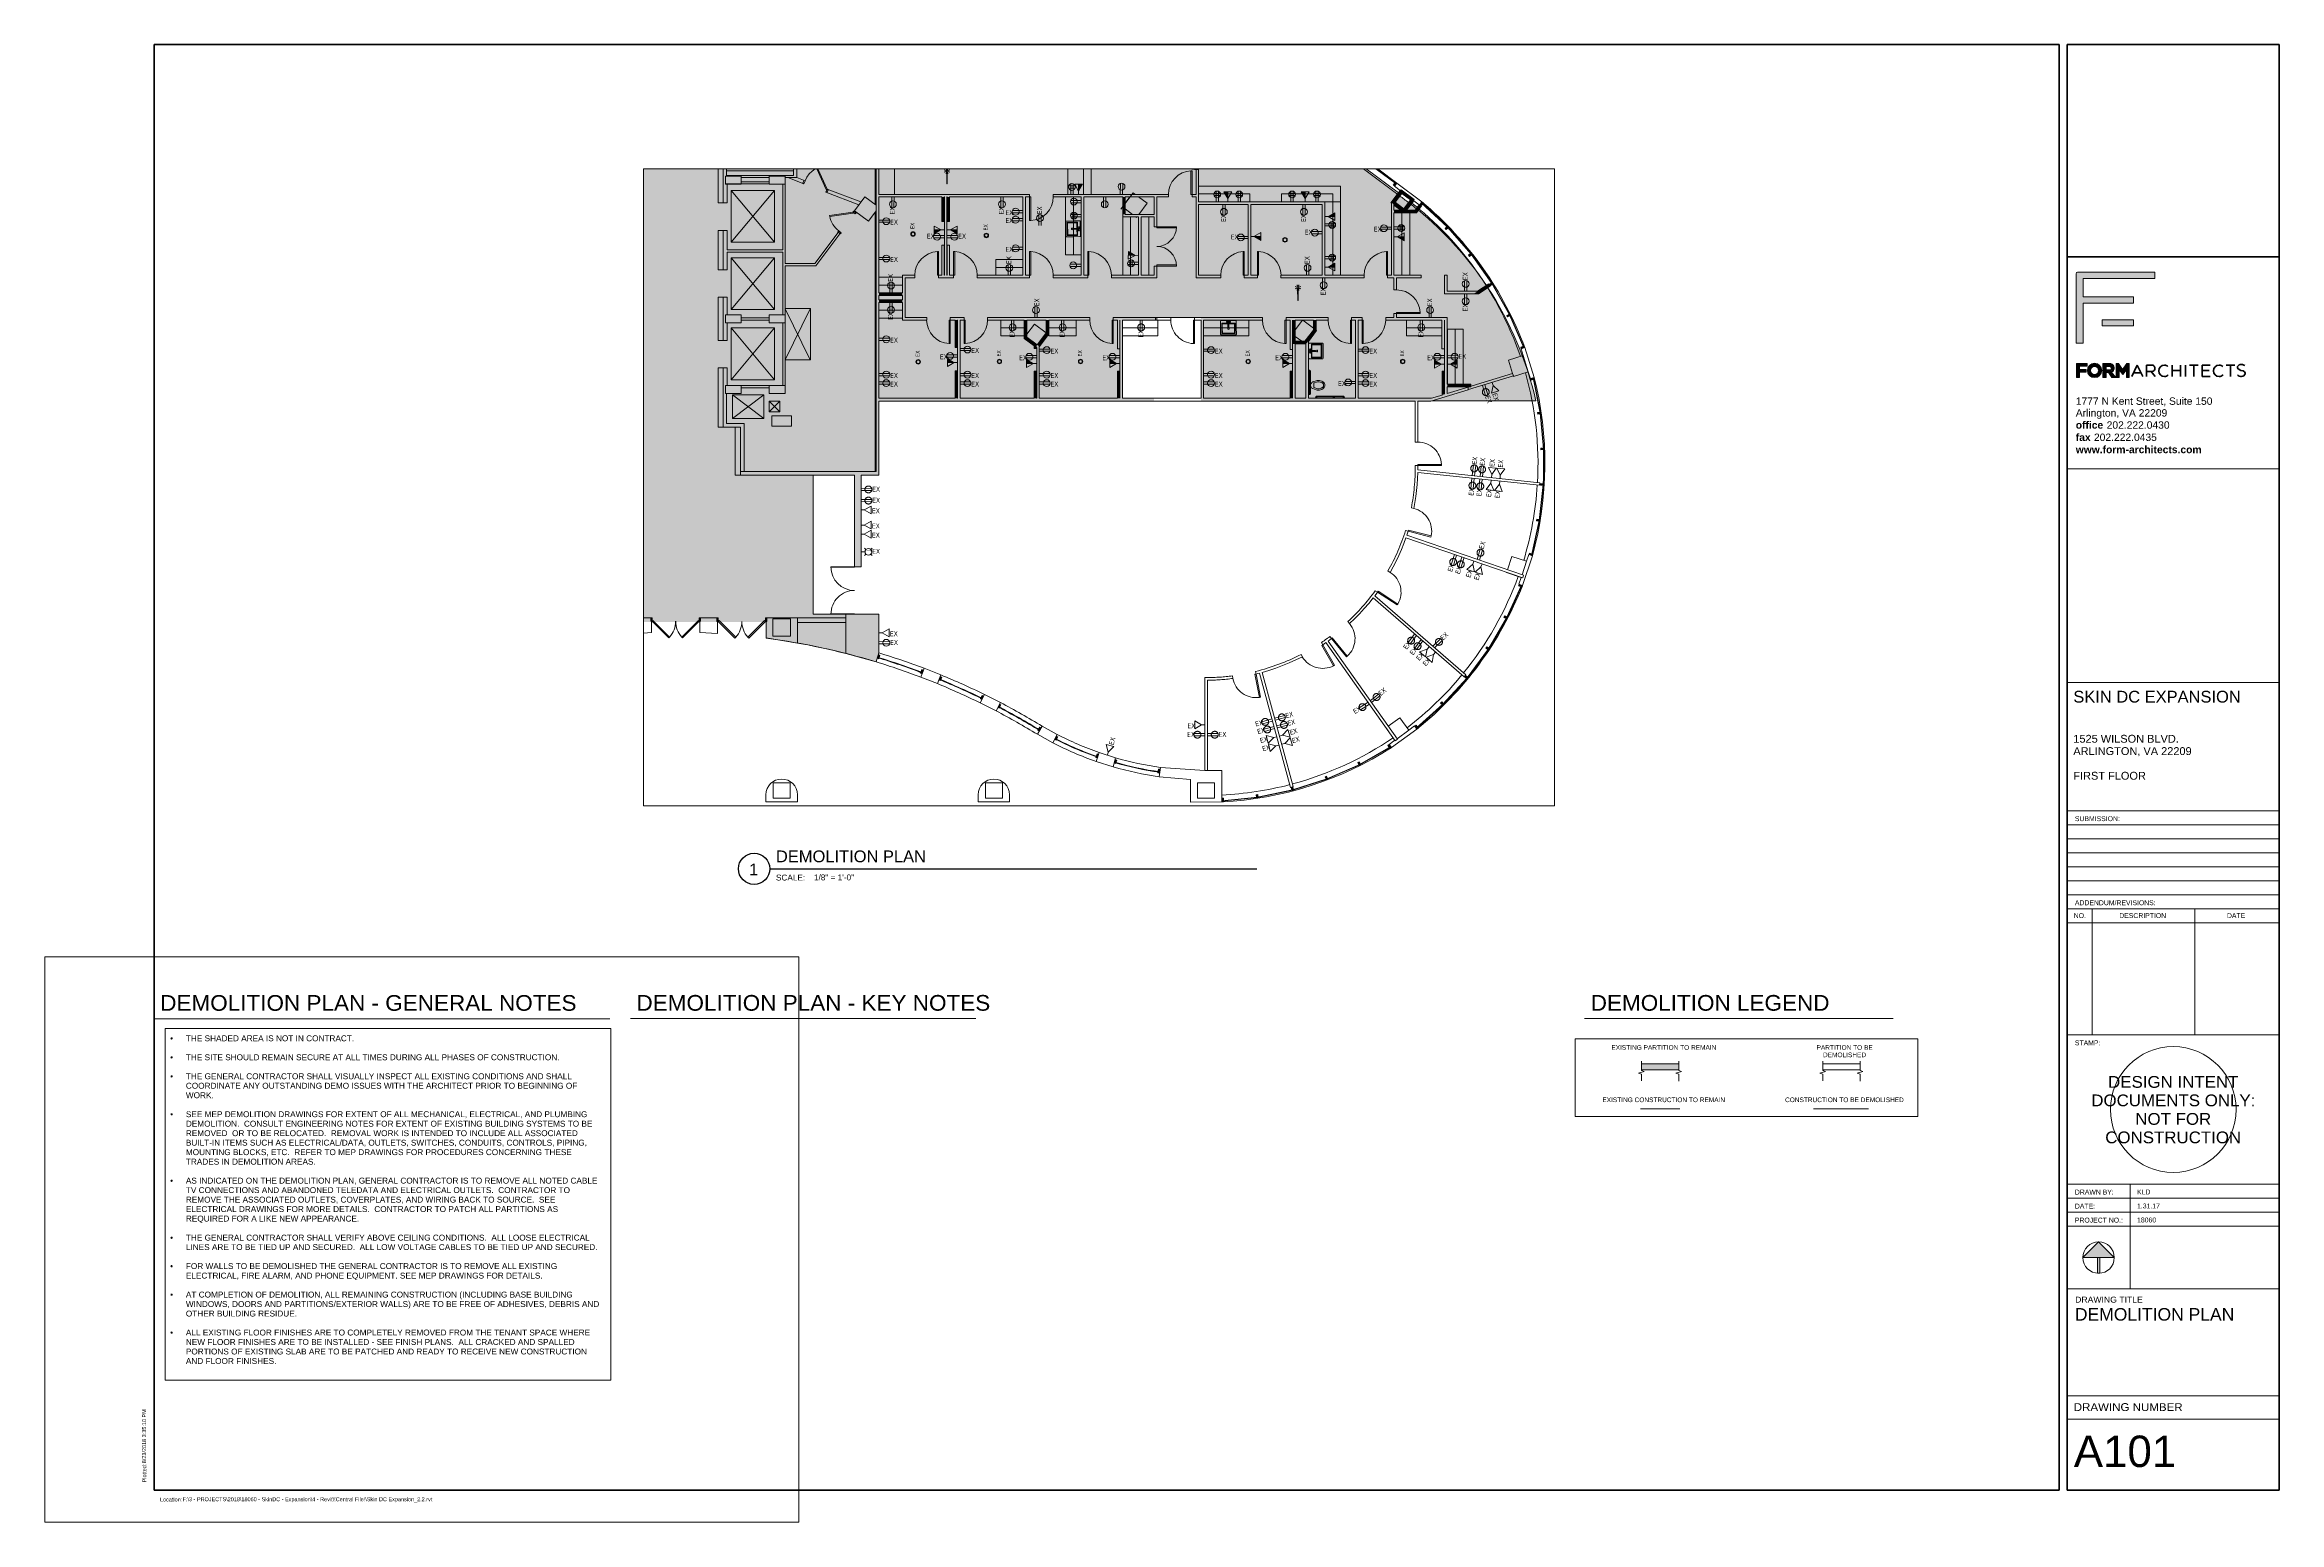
# Paper-space layout 'Layout1' of a CAD drawing. Header units: inches. Extents: x 0 to 35.6, y 0 to 23.5.
# The model-space entities are those that its viewports show. They can reach past a viewport. Long polylines and large blocks are cut down to what shows.
import ezdxf

# ---------------------------------------------------------------- set-up
doc = ezdxf.new("R2010")
doc.units = ezdxf.units.IN
doc.header["$MEASUREMENT"] = 0
for name, pattern in [('Demolished 3_128_', [0.046875, 0.023437, -0.023437]), ('Demolished 3_16_', [0.28125, 0.1875, -0.09375]), ('Hidden 1_16_', [0.09375, 0.0625, -0.03125]), ('Overhead', [0.15625, 0.09375, -0.0625])]:
    doc.linetypes.add(name, pattern=pattern)
for name, color, linetype, lineweight in [('A-ANNO-NOTE', 131, 'Continuous', 13), ('A-DETL', 90, 'Continuous', 9), ('A-DETL-DEMO', 6, 'Demolished 3_16_', 9), ('A-DETL-GENF', 92, 'Continuous', 9), ('A-DETL-MEDM', 33, 'Continuous', 13), ('A-DETL-THIN', 151, 'Continuous', 9), ('A-DOOR', 31, 'Continuous', 13), ('A-EXIST-DOOR', 250, 'Continuous', 9), ('A-EXIST-GLAZ', 250, 'Continuous', 9), ('A-EXIST-WALL-INT', 250, 'Continuous', 9), ('A-FLOR-ELTR', 250, 'Continuous', 9), ('A-WALL', 113, 'Continuous', 13), ('A-WALL-PATT', 111, 'Continuous', 13), ('COREDETAILS', 250, 'Continuous', 9), ('E-DATA', 2, 'Continuous', 13), ('EXTWINDOWS', 250, 'Continuous', 9), ('G-ANNO-TEXT', 231, 'Continuous', 9), ('G-ANNO-TTLB', 6, 'Continuous', 9), ('G-ANNO-TTLB-MEDM', 33, 'Continuous', 20), ('G-ANNO-TTLB-THIN', 151, 'Continuous', 9), ('G-ANNO-TTLB-WIDE', 214, 'Continuous', 50), ('I-WALL', 2, 'Continuous', 13), ('new block- skin dc_dwg', 8, 'Continuous', 9), ('P-SANR-FIXT', 6, 'Continuous', 13), ('Q-CASE', 31, 'Continuous', 13), ('Q-SPCQ', 91, 'Continuous', 13), ('S-EXIST-COLS', 250, 'Continuous', 9)]:
    doc.layers.add(name, color=color, linetype=linetype, lineweight=lineweight)
doc.layers.add('G-ANNO-NPLT', color=191, linetype='Continuous', plot=False)
doc.styles.add('Arial', font='arial.ttf', dxfattribs={"height": 0.09375})
doc.styles.add('Arial_1', font='arial.ttf', dxfattribs={"height": 7.125})
doc.styles.add('Arial_10', font='arial.ttf', dxfattribs={"height": 0.1875})
doc.styles.add('Arial_11', font='arial.ttf', dxfattribs={"height": 0.125})
doc.styles.add('Arial_12', font='arial.ttf', dxfattribs={"width": 1.025, "height": 0.25})
doc.styles.add('Arial_2', font='arial.ttf', dxfattribs={"height": 0.078125})
doc.styles.add('Arial_3', font='arial.ttf', dxfattribs={"width": 1.05, "height": 0.09375})
doc.styles.add('Arial_4', font='arial.ttf', dxfattribs={"width": 1.025, "height": 0.1875})
doc.styles.add('Arial_5', font='arial.ttf', dxfattribs={"width": 1.05, "height": 0.125})
doc.styles.add('Arial_6', font='arial.ttf', dxfattribs={"height": 0.0625})
doc.styles.add('Arial_7', font='arial.ttf', dxfattribs={"height": 0.117188})
doc.styles.add('Arial_8', font='arial.ttf', dxfattribs={"height": 0.5})
doc.styles.add('Arial_9', font='arial.ttf', dxfattribs={"height": 0.199219})
doc.styles.add('Arial_B', font='arialbd.ttf', dxfattribs={"height": 0.117188})
doc.styles.add('Tahoma', font='tahoma.ttf', dxfattribs={"width": 0.85, "height": 7.5})
doc.styles.add('Tahoma_1', font='tahoma.ttf', dxfattribs={"width": 0.85, "height": 6})
doc.styles.add('Tahoma_2', font='tahoma.ttf', dxfattribs={"height": 6})

# ---------------------------------------------------------------- blocks, each defined once
blk = doc.blocks.new('FORM D 24 x 36 _DC _ Arlington_ - Typical Sheet-102233-DEMOLITION PLAN')
at = {"layer": 'A-ANNO-NOTE', "lineweight": 9}
h = blk.add_hatch(color=256, dxfattribs=at)
h.paths.add_polyline_path([(33.235, 19.037), (32.735, 19.037), (32.735, 19.136), (33.235, 19.136)], flags=0)
edge = h.paths.add_edge_path(flags=0)
edge.add_line((33.57, 19.893), (33.57, 19.792))
edge.add_line((33.57, 19.792), (32.43, 19.792))
edge.add_line((32.43, 19.792), (32.43, 19.499))
edge.add_line((32.43, 19.499), (33.235, 19.499))
edge.add_line((33.235, 19.499), (33.235, 19.4))
edge.add_line((33.235, 19.4), (32.43, 19.4))
edge.add_line((32.43, 19.4), (32.43, 18.765))
edge.add_line((32.43, 18.765), (32.32, 18.765))
edge.add_line((32.32, 18.765), (32.32, 19.869))
edge.add_arc((32.344, 19.869), 0.0239, 90, 180, ccw=False)
edge.add_line((32.344, 19.893), (33.57, 19.893))
for points in [[(32.375, 18.303), (32.375, 18.217), (32.327, 18.217), (32.327, 18.439), (32.494, 18.439), (32.494, 18.396), (32.375, 18.396), (32.375, 18.346), (32.481, 18.346), (32.481, 18.303)], [(33.06, 18.346), (33.127, 18.438), (33.166, 18.438), (33.166, 18.217), (33.121, 18.217), (33.121, 18.339), (33.061, 18.266), (33.002, 18.339), (33.002, 18.217), (32.957, 18.217), (32.957, 18.438), (32.995, 18.438)]]:
    blk.add_hatch(color=256, dxfattribs=at).paths.add_polyline_path(points, flags=0)
h = blk.add_hatch(color=256, dxfattribs=at)
edge = h.paths.add_edge_path(flags=0)
edge.add_arc((32.613, 18.329), 0.0705, 180, 360)
edge.add_arc((32.613, 18.329), 0.0705, 0, 180)
edge = h.paths.add_edge_path(flags=0)
edge.add_arc((32.613, 18.329), 0.114, 360, 540)
edge.add_arc((32.613, 18.329), 0.114, 180, 360)
h = blk.add_hatch(color=256, dxfattribs=at)
edge = h.paths.add_edge_path(flags=0)
edge.add_arc((32.854, 18.365), 0.0259, 270, 450)
edge.add_line((32.854, 18.391), (32.795, 18.391))
edge.add_line((32.795, 18.391), (32.795, 18.339))
edge.add_line((32.795, 18.339), (32.854, 18.339))
edge = h.paths.add_edge_path(flags=0)
edge.add_arc((32.852, 18.367), 0.0742, -63.8252, 74.0243, ccw=False)
edge.add_line((32.884, 18.3), (32.951, 18.217))
edge.add_line((32.951, 18.217), (32.889, 18.217))
edge.add_line((32.889, 18.217), (32.835, 18.295))
edge.add_line((32.835, 18.295), (32.795, 18.295))
edge.add_line((32.795, 18.295), (32.795, 18.217))
edge.add_line((32.795, 18.217), (32.746, 18.217))
edge.add_line((32.746, 18.217), (32.746, 18.438))
edge.add_line((32.746, 18.438), (32.872, 18.438))
at = {"layer": 'G-ANNO-TTLB'}
h = blk.add_hatch(color=256, dxfattribs=at)
edge = h.paths.add_edge_path(flags=0)
edge.add_line((32.677, 4.463), (32.927, 4.213))
edge.add_line((32.927, 4.213), (32.697, 4.213))
edge.add_line((32.697, 4.213), (32.697, 3.964))
edge.add_arc((32.677, 4.213), 0.25, 265.5358, 274.4642, ccw=False)
edge.add_line((32.658, 3.964), (32.658, 4.213))
edge.add_line((32.658, 4.213), (32.427, 4.213))
edge.add_line((32.427, 4.213), (32.677, 4.463))
at = {"layer": 'A-ANNO-NOTE', "lineweight": 20}
for p, q in [((32.427, 4.213), (32.677, 4.463)), ((32.677, 4.463), (32.427, 4.213)), ((32.927, 4.213), (32.677, 4.463)), ((32.927, 4.213), (32.677, 4.463)), ((32.927, 4.213), (32.427, 4.213)), ((32.427, 4.213), (32.658, 4.213)), ((32.658, 4.213), (32.658, 3.964)), ((32.658, 4.213), (32.658, 3.964)), ((32.697, 4.213), (32.697, 3.964)), ((32.697, 3.964), (32.697, 4.213)), ((32.697, 4.213), (32.927, 4.213))]:
    blk.add_line(p, q, dxfattribs=at)
blk.add_circle((32.677, 4.213), 0.25, dxfattribs=at)
blk.add_arc((32.677, 4.213), 0.25, 265.5358, 274.4642, dxfattribs=at)
blk.add_arc((32.677, 4.213), 0.25, 265.5358, 274.4642, dxfattribs=at)
at = {"layer": 'G-ANNO-TTLB'}
for p, q in [((32.32, 19.869), (32.32, 18.765)), ((33.57, 19.893), (32.344, 19.893)), ((32.43, 19.499), (32.43, 19.792)), ((32.43, 19.792), (33.57, 19.792)), ((33.57, 19.792), (33.57, 19.893)), ((33.235, 19.499), (32.43, 19.499)), ((32.43, 18.765), (32.43, 19.4)), ((32.43, 19.4), (33.235, 19.4)), ((33.235, 19.4), (33.235, 19.499)), ((33.235, 19.136), (32.735, 19.136)), ((32.735, 19.136), (32.735, 19.037)), ((32.735, 19.037), (33.235, 19.037)), ((33.235, 19.037), (33.235, 19.136)), ((32.32, 18.765), (32.43, 18.765)), ((32.494, 18.439), (32.327, 18.439)), ((32.327, 18.439), (32.327, 18.217)), ((32.327, 18.217), (32.375, 18.217)), ((32.375, 18.346), (32.375, 18.396)), ((32.375, 18.396), (32.494, 18.396)), ((32.481, 18.346), (32.375, 18.346)), ((32.375, 18.303), (32.481, 18.303)), ((32.375, 18.217), (32.375, 18.303)), ((32.481, 18.303), (32.481, 18.346)), ((32.494, 18.396), (32.494, 18.439)), ((32.872, 18.438), (32.746, 18.438)), ((32.746, 18.438), (32.746, 18.217)), ((32.746, 18.217), (32.795, 18.217)), ((32.795, 18.339), (32.795, 18.391)), ((32.795, 18.391), (32.854, 18.391)), ((32.854, 18.339), (32.795, 18.339)), ((32.795, 18.217), (32.795, 18.295)), ((32.795, 18.295), (32.835, 18.295)), ((32.835, 18.295), (32.889, 18.217)), ((32.951, 18.217), (32.884, 18.3)), ((32.889, 18.217), (32.951, 18.217)), ((32.995, 18.438), (32.957, 18.438)), ((32.957, 18.438), (32.957, 18.217)), ((32.957, 18.217), (33.002, 18.217)), ((33.06, 18.346), (32.995, 18.438)), ((33.002, 18.217), (33.002, 18.339)), ((33.002, 18.339), (33.061, 18.266)), ((33.127, 18.438), (33.06, 18.346)), ((33.061, 18.266), (33.121, 18.339)), ((33.121, 18.339), (33.121, 18.217)), ((33.121, 18.217), (33.166, 18.217)), ((33.166, 18.438), (33.127, 18.438)), ((33.166, 18.217), (33.166, 18.438))]:
    blk.add_line(p, q, dxfattribs=at)
at = {"layer": 'G-ANNO-TTLB', "lineweight": 70}
for p, q in [((33.289, 18.415), (33.204, 18.233)), ((33.35, 18.293), (33.232, 18.293)), ((33.289, 18.415), (33.38, 18.234)), ((33.44, 18.415), (33.524, 18.415)), ((33.44, 18.234), (33.44, 18.415)), ((33.44, 18.315), (33.516, 18.315)), ((33.516, 18.315), (33.575, 18.234)), ((33.849, 18.415), (33.849, 18.234)), ((33.849, 18.33), (33.982, 18.33)), ((33.982, 18.415), (33.982, 18.234)), ((34.061, 18.415), (34.061, 18.234)), ((34.263, 18.415), (34.124, 18.415)), ((34.193, 18.415), (34.193, 18.234)), ((34.326, 18.415), (34.45, 18.415)), ((34.326, 18.415), (34.326, 18.234)), ((34.326, 18.33), (34.438, 18.33)), ((34.326, 18.234), (34.45, 18.234)), ((34.845, 18.415), (34.706, 18.415)), ((34.775, 18.415), (34.775, 18.234))]:
    blk.add_line(p, q, dxfattribs=at)
at = {"layer": 'G-ANNO-TTLB'}
for centre, radius, start, end in [((32.344, 19.869), 0.0239, 90, 180), ((32.613, 18.329), 0.114, 360, 180), ((32.613, 18.329), 0.114, 180, 0), ((32.613, 18.329), 0.0705, 0, 180), ((32.613, 18.329), 0.0705, 180, 0), ((32.854, 18.365), 0.0259, 270, 90), ((32.852, 18.367), 0.0742, 296.1748, 74.0243)]:
    blk.add_arc(centre, radius, start, end, dxfattribs=at)
at = {"layer": 'G-ANNO-TTLB', "lineweight": 70}
for centre, radius, start, end in [((33.524, 18.365), 0.0501, 261.4304, 90), ((33.724, 18.324), 0.0905, 90, 270), ((33.724, 18.324), 0.0905, 51.4628, 90), ((33.724, 18.316), 0.0819, 270, 318), ((34.596, 18.324), 0.0905, 90, 270), ((34.596, 18.324), 0.0905, 51.4628, 90), ((34.596, 18.316), 0.0819, 270, 318), ((34.952, 18.328), 0.0959, 226.4492, 268.7721), ((34.948, 18.328), 0.0959, 55.5053, 88.7721)]:
    blk.add_arc(centre, radius, start, end, dxfattribs=at)
for points in [[(34.95, 18.424), (34.897, 18.43), (34.844, 18.363), (34.942, 18.33)], [(34.95, 18.232), (35.007, 18.235), (35.05, 18.315), (34.942, 18.33)]]:
    blk.add_open_spline(points, degree=3, dxfattribs=at)
at = {"layer": 'G-ANNO-TTLB-MEDM'}
for p, q in [((32.177, 16.764), (35.552, 16.764)), ((32.177, 13.364), (35.552, 13.364)), ((32.177, 11.324), (35.552, 11.324)), ((32.177, 11.101), (35.552, 11.101)), ((32.177, 10.878), (35.552, 10.878)), ((32.177, 10.655), (35.552, 10.655)), ((32.177, 10.432), (35.552, 10.432)), ((32.177, 10.209), (35.552, 10.209)), ((32.177, 9.986), (35.552, 9.986)), ((32.177, 9.763), (35.552, 9.763)), ((32.177, 9.54), (35.552, 9.54)), ((35.552, 7.757), (32.177, 7.757)), ((35.552, 2.014), (32.177, 2.014)), ((35.552, 1.639), (32.177, 1.639))]:
    blk.add_line(p, q, dxfattribs=at)
at = {"layer": 'G-ANNO-TTLB-THIN'}
for p, q in [((32.576, 7.757), (32.576, 9.763)), ((34.206, 7.757), (34.206, 9.763)), ((32.177, 5.382), (35.552, 5.382)), ((32.177, 5.382), (35.552, 5.382)), ((33.177, 5.382), (33.177, 3.713)), ((32.177, 5.159), (35.552, 5.159)), ((32.177, 4.936), (35.552, 4.936)), ((32.177, 4.713), (35.552, 4.713)), ((32.177, 3.713), (35.552, 3.713)), ((32.177, 3.713), (35.552, 3.713)), ((32.177, 3.713), (35.552, 3.713))]:
    blk.add_line(p, q, dxfattribs=at)
blk.add_circle((33.865, 6.569), 1, dxfattribs=at)
at = {"layer": 'G-ANNO-TTLB-WIDE'}
for p, q in [((32.052, 23.514), (1.74, 23.514)), ((1.74, 23.514), (1.74, 0.514)), ((32.052, 18.514), (32.052, 23.514)), ((32.177, 23.514), (32.177, 18.514)), ((32.177, 23.514), (35.552, 23.514)), ((35.552, 23.514), (35.552, 0.514)), ((32.177, 20.139), (35.552, 20.139)), ((32.052, 0.514), (32.052, 18.514)), ((32.177, 18.514), (32.177, 0.514)), ((1.74, 0.514), (32.052, 0.514)), ((32.177, 0.514), (35.552, 0.514))]:
    blk.add_line(p, q, dxfattribs=at)
blk.add_circle((32.613, 18.329), 0.0705, dxfattribs=at)
at = {"layer": 'G-ANNO-TTLB', "attachment_point": 1}
for s, insert, char_height, width, style in [('1777 N Kent Street, Suite 150', (32.314, 17.9), 0.11719, 2.70806, 'Arial_7'), ('Arlington, VA 22209', (32.314, 17.713), 0.11719, 1.81169, 'Arial_7'), ('office', (32.314, 17.52), 0.1172, 0.53972, 'Arial_B'), (' 202.222.0430', (32.76, 17.52), 0.11719, 1.30669, 'Arial_7'), ('www.form-architects.com', (32.314, 17.13), 0.11719, 2.48712, 'Arial_B'), ('fax ', (32.314, 17.325), 0.1172, 0.35034, 'Arial_B'), ('202.222.0435', (32.603, 17.325), 0.11719, 1.24988, 'Arial_7'), ('SUBMISSION:', (32.3, 11.236), 0.07812, 0.89006, 'Arial_2'), ('NO.', (32.282, 9.694), 0.0781, 0.23988, 'Arial_2'), ('ADDENDUM/REVISIONS:', (32.3, 9.898), 0.07812, 1.60022, 'Arial_2'), ('DESCRIPTION', (33.006, 9.694), 0.07812, 0.92794, 'Arial_2'), ('DATE', (34.719, 9.694), 0.0781, 0.36297, 'Arial_2'), ('STAMP:', (32.3, 7.669), 0.0781, 0.505, 'Arial_2'), ('DOCUMENTS ONLY:', (32.561, 6.808), 0.1875, 3.17045, 'Arial_4'), ('DESIGN INTENT', (32.828, 7.102), 0.1875, 2.52342, 'Arial_4'), ('NOT FOR', (33.261, 6.513), 0.1875, 1.47523, 'Arial_4'), ('CONSTRUCTION', (32.783, 6.219), 0.1875, 2.63665, 'Arial_4'), ('DRAWN BY:', (32.3, 5.294), 0.0781, 0.77328, 'Arial_2'), ('DATE:', (32.3, 5.071), 0.0781, 0.40084, 'Arial_2'), ('PROJECT NO.:', (32.3, 4.848), 0.07812, 0.95003, 'Arial_2'), ('DRAWING TITLE', (32.304, 3.59), 0.09375, 1.32231, 'Arial_3'), ('DRAWING NUMBER', (32.282, 1.896), 0.125, 2.10112, 'Arial_5'), ('Location:', (1.834, 0.394), 0.0625, 0.43241, 'Arial_6')]:
    blk.add_mtext(s, dxfattribs=dict(at, insert=insert, char_height=char_height, width=width, style=style))
at = {"layer": 'G-ANNO-TTLB', "insert": (1.554, 0.636), "char_height": 0.0625, "width": 0.36297, "attachment_point": 1, "rotation": 90, "style": 'Arial_6'}
blk.add_mtext('Plotted:', dxfattribs=at)
blk = doc.blocks.new('Viewport - Default-43798-DEMOLITION PLAN')
at = {"layer": 'G-ANNO-TTLB', "lineweight": 30}
blk.add_circle((-0.25, 0), 0.25, dxfattribs=at)
at = {"layer": 'G-ANNO-TTLB', "insert": (0.097, -0.092), "char_height": 0.0937, "width": 0.57128, "attachment_point": 1, "style": 'Arial'}
blk.add_mtext('SCALE:', dxfattribs=at)
blk = doc.blocks.new('Single-Flush - 36_ x 84_-1510128-New Construction - Demolition Plan')
at = {"layer": 'A-DOOR', "color": 7, "lineweight": 20}
for p, q in [((16.25, 2), (16.25, 38.024)), ((18, 38.024), (16.25, 38.024)), ((18, 2), (18, 38.024)), ((18, 2), (16.25, 2))]:
    blk.add_line(p, q, dxfattribs=at)
at = {"layer": 'A-DOOR', "lineweight": 9}
blk.add_arc((18, 2), 36.067, 92.7812, 180, dxfattribs=at)
blk = doc.blocks.new('Single-Flush - 36_ x 84_-1509972-New Construction - Demolition Plan')
at = {"layer": 'A-DOOR', "color": 7, "lineweight": 20}
for p, q in [((16.25, -2), (16.25, -38.024)), ((18, -2), (16.25, -2)), ((18, -2), (18, -38.024)), ((18, -38.024), (16.25, -38.024))]:
    blk.add_line(p, q, dxfattribs=at)
at = {"layer": 'A-DOOR', "lineweight": 9}
blk.add_arc((18, -2), 36.067, 180, 267.2188, dxfattribs=at)
blk = doc.blocks.new('Single-Flush - 36_ x 84_-V1-New Construction - Demolition Plan')
at = {"layer": 'A-DOOR', "color": 7, "linetype": 'Hidden 1_16_', "lineweight": 20}
for p, q in [((16.25, -2), (16.25, -38.024)), ((18, -2), (16.25, -2)), ((18, -2), (18, -38.024)), ((18, -38.024), (16.25, -38.024))]:
    blk.add_line(p, q, dxfattribs=at)
at = {"layer": 'A-DOOR', "color": 250, "linetype": 'Demolished 3_128_', "lineweight": 9}
blk.add_arc((18, -2), 36.067, 180, 267.2188, dxfattribs=at)
blk = doc.blocks.new('Single-Flush - 36_ x 84_-V2-New Construction - Demolition Plan')
at = {"layer": 'A-DOOR', "lineweight": 9}
blk.add_arc((18, 2), 36.067, 166.1222, 180, dxfattribs=at)
blk = doc.blocks.new('Counter Top _No Backsplash_ - Standard Counter Top-1640915-New Construction - Demolition Plan')
at = {"layer": 'Q-CASE'}
for p, q in [((-11.262, 0), (-47.262, 0)), ((-11.262, -12), (-11.262, -24)), ((-47.262, -24), (-11.262, -24))]:
    blk.add_line(p, q, dxfattribs=at)
blk = doc.blocks.new('Counter Top _No Backsplash_ - Standard Counter Top-V3-New Construction - Demolition Plan')
at = {"layer": 'Q-CASE'}
for p, q in [((-11.283, 0), (-47.262, 0)), ((-47.262, 0), (-47.262, -12)), ((-47.262, -12), (-47.262, -24)), ((-47.262, -24), (-11.283, -24))]:
    blk.add_line(p, q, dxfattribs=at)
blk = doc.blocks.new('Counter Top _No Backsplash_ - Standard Counter Top-1756717-New Construction - Demolition Plan')
at = {"layer": 'Q-CASE', "color": 250, "linetype": 'Demolished 3_128_', "lineweight": 9}
for p, q in [((-47.262, 0), (-47.262, -12)), ((6.738, 0), (6.738, -12)), ((-47.262, -12), (-47.262, -12.148)), ((6.738, -12), (6.738, -24)), ((-47.262, -24), (6.738, -24))]:
    blk.add_line(p, q, dxfattribs=at)
blk = doc.blocks.new('Counter Top _No Backsplash_ - Standard Counter Top-1813773-New Construction - Demolition Plan')
at = {"layer": 'Q-CASE'}
for p, q in [((21.676, 0), (-33.115, 0)), ((-47.262, 0), (-47.262, -12)), ((21.676, 0), (21.676, -12)), ((-47.262, -12), (-47.262, -12.148)), ((21.676, -12), (21.676, -24)), ((-47.262, -24), (21.676, -24))]:
    blk.add_line(p, q, dxfattribs=at)
blk = doc.blocks.new('Counter Top _No Backsplash_ - Standard Counter Top-V4-New Construction - Demolition Plan')
at = {"layer": 'Q-CASE'}
for p, q in [((6.738, 0), (-47.262, 0)), ((-47.262, 0), (-47.262, -12)), ((6.738, 0), (6.738, -12)), ((-47.262, -12), (-47.262, -24)), ((6.738, -12), (6.738, -12.148)), ((-47.262, -24), (6.738, -24))]:
    blk.add_line(p, q, dxfattribs=at)
blk = doc.blocks.new('Sink-Single - 2D - Default-1642245-New Construction - Demolition Plan')
at = {"layer": 'P-SANR-FIXT'}
for p, q in [((11, -1.5), (-11, -1.5)), ((-12, -2.5), (-12, -22.5)), ((12, -22.5), (12, -2.5)), ((9.5, -3.25), (-9.5, -3.25)), ((-10.25, -4), (-10.25, -18.5)), ((-9.375, -18.375), (-9.375, -4.125)), ((-9.375, -4.125), (9.375, -4.125)), ((9.375, -4.125), (9.375, -18.375)), ((10.25, -18.5), (10.25, -4)), ((0.74, -12.75), (-0.76, -12.75)), ((-0.76, -12.75), (-0.76, -22.25)), ((0.74, -22.25), (0.74, -12.75)), ((-0.76, -18.375), (-9.375, -18.375)), ((9.375, -18.375), (0.74, -18.375)), ((-9.5, -19.25), (-0.76, -19.25)), ((0.74, -19.25), (9.5, -19.25)), ((-0.76, -22.25), (0.74, -22.25)), ((-11, -23.5), (11, -23.5))]:
    blk.add_line(p, q, dxfattribs=at)
for centre, radius, start, end in [((-11, -2.5), 1, 90, 180), ((11, -2.5), 1, 0, 90), ((-9.5, -4), 0.75, 90, 180), ((9.5, -4), 0.75, 360, 90), ((-0.031, -11), 1.245, 360, 180), ((-0.031, -11), 1.245, 180, 360), ((-9.5, -18.5), 0.75, 180, 270), ((9.5, -18.5), 0.75, 270, 0), ((-2.5, -21.25), 0.75, 360, 180), ((2.5, -21.25), 0.75, 360, 180), ((-2.5, -21.25), 0.75, 180, 360), ((2.5, -21.25), 0.75, 180, 360), ((-11, -22.5), 1, 180, 270), ((11, -22.5), 1, 270, 0)]:
    blk.add_arc(centre, radius, start, end, dxfattribs=at)
blk = doc.blocks.new('Toilet - Wall-Mounted_Tankless - 2D - ADA-1642246-New Construction - Demolition Plan')
at = {"layer": 'P-SANR-FIXT'}
for p, q in [((-3.599, 8.429), (-4.951, 12.283)), ((4.951, 12.283), (3.599, 8.429)), ((-5.041, 6.498), (-6.841, 11.63)), ((6.841, 11.63), (5.041, 6.498)), ((3.127, 8.095), (-3.127, 8.095)), ((-4.858, 5.966), (-5.041, 6.498)), ((5.041, 6.498), (4.858, 5.966)), ((-2.308, 2.863), (-2.307, 3.552)), ((2.307, 3.552), (2.308, 2.858))]:
    blk.add_line(p, q, dxfattribs=at)
for centre, radius, start, end in [((0, 19.036), 6, 41.2014, 138.7986), ((3.983, 15.549), 11.293, 138.7986, 145.3641), ((0, 19.036), 4, 41.2014, 138.7986), ((-3.983, 15.549), 11.293, 34.6359, 41.2014), ((5.914, 15.014), 13.203, 148.2162, 165.0374), ((-6.527, 14.47), 14.012, 15.2447, 32.3538), ((3.983, 15.549), 9.293, 138.7986, 145.0594), ((-3.983, 15.549), 9.293, 34.879, 41.2014), ((5.914, 15.014), 11.203, 148.4728, 165.3873), ((-6.527, 14.47), 12.012, 14.9358, 32.1619), ((3.116, 15.026), 10.521, 161.1646, 180), ((-0.625, 15.556), 8.047, 356.2246, 18.8354), ((3.116, 15.026), 8.521, 160.7152, 180), ((-0.625, 15.556), 6.047, 355.6116, 19.4099), ((3.116, 15.026), 10.521, 180, 198.8354), ((3.116, 15.026), 8.521, 180, 198.7802), ((-3.116, 15.026), 8.521, 341.2198, 0.4516), ((-3.116, 15.026), 10.521, 341.1646, 0), ((-3.127, 8.595), 0.5, 199.3315, 270), ((3.127, 8.595), 0.5, 270, 340.6685), ((-2.77, 6.684), 2.208, 198.973, 259.7506), ((2.77, 6.684), 2.208, 280.2494, 341.027), ((-3.349, 3.483), 1.044, 3.7919, 79.7506), ((3.349, 3.483), 1.044, 100.2494, 176.2081), ((0, 2.309), 0.811, 44.6678, 130.8729), ((0, 2.309), 2.309, 198.1086, 341.792), ((0, 2.309), 0.811, 246.3738, 287.1644)]:
    blk.add_arc(centre, radius, start, end, dxfattribs=at)
blk = doc.blocks.new('Door-Opening - POCKET DOOR-1861582-New Construction - Demolition Plan')
at = {"layer": 'A-DETL-MEDM', "lineweight": 20}
for p, q in [((-18.322, -2), (-18.322, 2)), ((17.678, 2), (17.678, -2))]:
    blk.add_line(p, q, dxfattribs=at)
blk = doc.blocks.new('Counter Top _No Backsplash_ - Standard Counter Top-V5-New Construction - Demolition Plan')
at = {"layer": 'Q-CASE'}
for q in [(-47.262, 0), (-11.262, -12.049)]:
    blk.add_line((-11.262, 0), q, dxfattribs=at)
blk = doc.blocks.new('Double-Flush - 60_ x 84_-1670312-New Construction - Demolition Plan')
at = {"layer": 'A-DOOR', "color": 7, "lineweight": 20}
for p, q in [((-30, 32), (-28.25, 32)), ((-30, 2), (-30, 32)), ((-28.25, 2), (-28.25, 32)), ((30, 2), (30, 32)), ((28.25, 2), (28.25, 31.949)), ((-30, 2), (-28.25, 2)), ((30, 2), (28.25, 2))]:
    blk.add_line(p, q, dxfattribs=at)
at = {"layer": 'A-DOOR', "lineweight": 9}
for centre, start, end in [((-30, 2), 0, 90), ((30, 2), 90, 180)]:
    blk.add_arc(centre, 30, start, end, dxfattribs=at)
blk = doc.blocks.new('Upper Cabinet - Standard Upper Cabinet-1732716-New Construction - Demolition Plan')
at = {"layer": 'Q-CASE'}
blk.add_line((-11.262, 0), (-47.262, 0), dxfattribs=at)
at = {"layer": 'Q-CASE', "linetype": 'Overhead', "lineweight": 9}
for p, q in [((-47.262, 0), (-47.262, -12)), ((-11.262, -12), (-11.262, 0)), ((-47.262, -12), (-11.262, -12))]:
    blk.add_line(p, q, dxfattribs=at)
blk = doc.blocks.new('Upper Cabinet - Standard Upper Cabinet-1780837-New Construction - Demolition Plan')
at = {"layer": 'Q-CASE', "linetype": 'Overhead', "lineweight": 9}
for p, q in [((-47.262, 12), (-11.262, 12)), ((-47.262, 0), (-47.262, 12)), ((-11.262, 12), (-11.262, 0))]:
    blk.add_line(p, q, dxfattribs=at)
at = {"layer": 'Q-CASE'}
blk.add_line((-11.262, 0), (-47.262, 0), dxfattribs=at)
blk = doc.blocks.new('Upper Cabinet - Standard Upper Cabinet-1670793-New Construction - Demolition Plan')
at = {"layer": 'Q-CASE'}
blk.add_line((-11.283, 0), (-47.262, 0), dxfattribs=at)
at = {"layer": 'Q-CASE', "linetype": 'Overhead', "lineweight": 9}
for p, q in [((-47.262, 0), (-47.262, -12)), ((-11.283, -12), (-11.283, 0)), ((-47.262, -12), (-11.283, -12))]:
    blk.add_line(p, q, dxfattribs=at)
blk = doc.blocks.new('Upper Cabinet - Standard Upper Cabinet-1732213-New Construction - Demolition Plan')
at = {"layer": 'Q-CASE'}
blk.add_line((-5.262, 0), (-47.262, 0), dxfattribs=at)
at = {"layer": 'Q-CASE', "linetype": 'Overhead', "lineweight": 9}
for p, q in [((-47.262, 0), (-47.262, -12)), ((-5.262, -12), (-5.262, 0)), ((-47.262, -12), (-5.262, -12))]:
    blk.add_line(p, q, dxfattribs=at)
blk = doc.blocks.new('Upper Cabinet - Standard Upper Cabinet-1780093-New Construction - Demolition Plan')
at = {"layer": 'Q-CASE', "color": 250, "linetype": 'Demolished 3_128_', "lineweight": 9}
for p, q in [((6.738, 0), (-47.262, 0)), ((-47.262, 0), (-47.262, -12)), ((6.738, -12), (6.738, 0)), ((-47.262, -12), (6.738, -12))]:
    blk.add_line(p, q, dxfattribs=at)
blk = doc.blocks.new('Upper Cabinet - Standard Upper Cabinet-1916725-New Construction - Demolition Plan')
at = {"layer": 'Q-CASE'}
blk.add_line((21.676, 0), (-47.262, 0), dxfattribs=at)
at = {"layer": 'Q-CASE', "linetype": 'Overhead', "lineweight": 9}
for p, q in [((-47.262, 0), (-47.262, -12)), ((21.676, -12), (21.676, 0)), ((-47.262, -12), (21.676, -12))]:
    blk.add_line(p, q, dxfattribs=at)
blk = doc.blocks.new('Upper Cabinet - Standard Upper Cabinet-1756677-New Construction - Demolition Plan')
at = {"layer": 'Q-CASE'}
blk.add_line((6.738, 0), (-47.262, 0), dxfattribs=at)
at = {"layer": 'Q-CASE', "linetype": 'Overhead', "lineweight": 9}
for p, q in [((-47.262, 0), (-47.262, -12)), ((6.738, -12), (6.738, 0)), ((-47.262, -12), (6.738, -12))]:
    blk.add_line(p, q, dxfattribs=at)
blk = doc.blocks.new('Upper Cabinet - Standard Upper Cabinet-1821101-New Construction - Demolition Plan')
at = {"layer": 'Q-CASE'}
blk.add_line((48.116, 0), (-47.262, 0), dxfattribs=at)
at = {"layer": 'Q-CASE', "linetype": 'Overhead', "lineweight": 9}
for p, q in [((-47.262, 0), (-47.262, -12)), ((48.116, -12), (48.116, 0)), ((-47.262, -12), (48.116, -12))]:
    blk.add_line(p, q, dxfattribs=at)
blk = doc.blocks.new('Upper Cabinet - Standard Upper Cabinet-1775553-New Construction - Demolition Plan')
at = {"layer": 'Q-CASE'}
blk.add_line((36.938, 0), (-47.262, 0), dxfattribs=at)
at = {"layer": 'Q-CASE', "linetype": 'Overhead', "lineweight": 9}
for p, q in [((-47.262, 0), (-47.262, -12)), ((36.938, -12), (36.938, 0)), ((-47.262, -12), (36.938, -12))]:
    blk.add_line(p, q, dxfattribs=at)
blk = doc.blocks.new('Counter Top _No Backsplash_ - Standard Counter Top-1774389-New Construction - Demolition Plan')
at = {"layer": 'Q-CASE'}
for p, q in [((47.988, 0), (-47.262, 0)), ((47.988, 0), (47.988, -12)), ((-47.262, -12), (-47.262, -24)), ((47.988, -12), (47.988, -24)), ((-47.262, -24), (47.988, -24))]:
    blk.add_line(p, q, dxfattribs=at)
blk = doc.blocks.new('Counter Top _No Backsplash_ - Standard Counter Top-1758023-New Construction - Demolition Plan')
at = {"layer": 'Q-CASE'}
for p, q in [((36.738, 0), (-47.262, 0)), ((-47.262, 0), (-47.262, -12)), ((36.738, 0), (36.738, -12)), ((-47.262, -12), (-47.262, -24)), ((36.738, -12), (36.738, -24)), ((-47.262, -24), (36.738, -24))]:
    blk.add_line(p, q, dxfattribs=at)
blk = doc.blocks.new('Counter Top _No Backsplash_ - Standard Counter Top-1703440-New Construction - Demolition Plan')
at = {"layer": 'Q-CASE'}
for p, q in [((64.866, 0), (-47.262, 0)), ((64.866, 0), (64.866, -11.968)), ((-47.262, -2.977), (-47.262, -12)), ((-47.262, -12), (-47.262, -24)), ((64.866, -12), (64.866, -24)), ((-47.262, -24), (64.866, -24))]:
    blk.add_line(p, q, dxfattribs=at)
blk = doc.blocks.new('Upper Cabinet - Standard Upper Cabinet-1776508-New Construction - Demolition Plan')
at = {"layer": 'Q-CASE'}
blk.add_line((64.866, 0), (-47.262, 0), dxfattribs=at)
at = {"layer": 'Q-CASE', "linetype": 'Overhead', "lineweight": 9}
for p, q in [((-47.262, 0), (-47.262, -12)), ((64.866, -12), (64.866, 0)), ((-47.262, -12), (64.866, -12))]:
    blk.add_line(p, q, dxfattribs=at)
blk = doc.blocks.new('Upper Cabinet - Standard Upper Cabinet-1777185-New Construction - Demolition Plan')
at = {"layer": 'Q-CASE'}
for p, q in [((-35.294, 0), (-47.262, 0)), ((30.738, 0), (-35.294, 0))]:
    blk.add_line(p, q, dxfattribs=at)
at = {"layer": 'Q-CASE', "linetype": 'Overhead', "lineweight": 9}
for p, q in [((-47.262, 0), (-47.262, -12)), ((30.738, -12), (30.738, 0)), ((-47.262, -12), (30.738, -12))]:
    blk.add_line(p, q, dxfattribs=at)
blk = doc.blocks.new('Upper Cabinet - Standard Upper Cabinet-1759021-New Construction - Demolition Plan')
at = {"layer": 'Q-CASE'}
blk.add_line((41.78, 0), (-47.262, 0), dxfattribs=at)
at = {"layer": 'Q-CASE', "linetype": 'Overhead', "lineweight": 9}
for p, q in [((-47.262, 0), (-47.262, -12)), ((41.78, -12), (41.78, 0)), ((-47.262, -12), (41.78, -12))]:
    blk.add_line(p, q, dxfattribs=at)
blk = doc.blocks.new('Upper Cabinet - Standard Upper Cabinet-1814856-New Construction - Demolition Plan')
at = {"layer": 'Q-CASE', "linetype": 'Overhead', "lineweight": 9}
for p, q in [((-47.262, 12), (41.78, 12)), ((-47.262, 0), (-47.262, 12)), ((41.78, 12), (41.78, 0))]:
    blk.add_line(p, q, dxfattribs=at)
at = {"layer": 'Q-CASE'}
blk.add_line((41.78, 0), (-47.262, 0), dxfattribs=at)
blk = doc.blocks.new('Counter Top _No Backsplash_ - Standard Counter Top-1673684-New Construction - Demolition Plan')
at = {"layer": 'Q-CASE'}
for p, q in [((41.78, 0), (-47.262, 0)), ((-47.262, -12), (-47.262, -24)), ((41.78, -12), (41.78, -24)), ((-47.262, -24), (41.78, -24))]:
    blk.add_line(p, q, dxfattribs=at)
blk = doc.blocks.new('Upper Cabinet - Standard Upper Cabinet-1830269-New Construction - Demolition Plan')
at = {"layer": 'Q-CASE', "linetype": 'Overhead', "lineweight": 9}
for p, q in [((-47.262, 12), (41.238, 12)), ((-47.262, 0), (-47.262, 12)), ((41.238, 12), (41.238, 0))]:
    blk.add_line(p, q, dxfattribs=at)
at = {"layer": 'Q-CASE'}
blk.add_line((41.238, 0), (-47.262, 0), dxfattribs=at)
blk = doc.blocks.new('Counter Top _No Backsplash_ - Standard Counter Top-1830148-New Construction - Demolition Plan')
at = {"layer": 'Q-CASE'}
for p, q in [((41.238, 0), (-47.262, 0)), ((41.309, 0), (41.238, 0)), ((41.309, 0), (41.309, -24)), ((-47.262, -12), (-47.262, -24)), ((-47.262, -24), (41.309, -24))]:
    blk.add_line(p, q, dxfattribs=at)
blk = doc.blocks.new('Counter Top _No Backsplash_ - Standard Counter Top-1732984-New Construction - Demolition Plan')
at = {"layer": 'Q-CASE'}
blk.add_line((43.437, 0), (4.353, 0), dxfattribs=at)
blk = doc.blocks.new('Counter Top _No Backsplash_ - Standard Counter Top-1723761-New Construction - Demolition Plan')
at = {"layer": 'Q-CASE'}
for p, q in [((-8.179, 0), (-47.262, 0)), ((-47.262, -12), (-8.179, -12))]:
    blk.add_line(p, q, dxfattribs=at)
blk = doc.blocks.new('Counter Top _No Backsplash_ - Standard Counter Top-1732173-New Construction - Demolition Plan')
at = {"layer": 'Q-CASE'}
for p, q in [((-5.262, 0), (-47.262, 0)), ((-47.262, 0), (-47.262, -12)), ((-5.262, 0), (-5.262, -12)), ((-47.262, -12), (-47.262, -12.148)), ((-5.262, -12), (-5.262, -24)), ((-47.262, -21.064), (-47.262, -24)), ((-47.262, -24), (-5.262, -24))]:
    blk.add_line(p, q, dxfattribs=at)
blk = doc.blocks.new('Counter Top _No Backsplash_ - Standard Counter Top-1703252-New Construction - Demolition Plan')
at = {"layer": 'Q-CASE'}
for p, q in [((-35.245, 0), (-47.262, 0)), ((42.787, 0), (-35.213, 0)), ((91.505, 0), (42.787, 0)), ((169.505, 0), (91.505, 0)), ((-47.262, 0), (-47.262, -24)), ((169.505, -12), (169.505, -24)), ((-47.262, -24), (169.505, -24))]:
    blk.add_line(p, q, dxfattribs=at)
blk = doc.blocks.new('Upper Cabinet - Standard Upper Cabinet-1777391-New Construction - Demolition Plan')
at = {"layer": 'Q-CASE'}
blk.add_line((30.738, 0), (-47.262, 0), dxfattribs=at)
at = {"layer": 'Q-CASE', "linetype": 'Overhead', "lineweight": 9}
for p, q in [((-47.262, 0), (-47.262, -12)), ((30.738, -12), (30.738, 0)), ((-47.262, -12), (30.738, -12))]:
    blk.add_line(p, q, dxfattribs=at)
blk = doc.blocks.new('Counter Top _No Backsplash_ - Standard Counter Top-1732240-New Construction - Demolition Plan')
at = {"layer": 'Q-CASE'}
for p, q in [((-5.262, 12), (-5.262, 24)), ((-5.262, 0), (-5.262, 12)), ((-5.262, 0), (-46.606, 0))]:
    blk.add_line(p, q, dxfattribs=at)
blk = doc.blocks.new('Upper Cabinet - Standard Upper Cabinet-1823419-New Construction - Demolition Plan')
at = {"layer": 'Q-CASE', "linetype": 'Overhead', "lineweight": 9}
for p, q in [((-47.262, 12), (-5.762, 12)), ((-47.262, 0), (-47.262, 12)), ((-5.762, 12), (-5.762, 0))]:
    blk.add_line(p, q, dxfattribs=at)
at = {"layer": 'Q-CASE'}
blk.add_line((-5.762, 0), (-47.262, 0), dxfattribs=at)
blk = doc.blocks.new('Single-Flush - 36_ x 84_ PANELED-1861567-New Construction - Demolition Plan')
at = {"layer": 'A-DOOR', "color": 7, "lineweight": 20}
for p, q in [((16.25, 2), (16.25, 38.024)), ((18, 38.024), (16.25, 38.024)), ((18, 2), (18, 38.024)), ((18, 2), (16.25, 2))]:
    blk.add_line(p, q, dxfattribs=at)
at = {"layer": 'A-DOOR', "lineweight": 9}
blk.add_arc((18, 2), 36.067, 92.7812, 180, dxfattribs=at)
blk = doc.blocks.new('Counter Top _No Backsplash_ - Standard Counter Top-1723731-New Construction - Demolition Plan')
at = {"layer": 'Q-CASE'}
for p, q in [((-8.179, 0), (-47.262, 0)), ((-47.262, -24), (-8.179, -24))]:
    blk.add_line(p, q, dxfattribs=at)
blk = doc.blocks.new('Door-Opening - POCKET DOOR-1861580-New Construction - Demolition Plan')
at = {"layer": 'A-DETL-MEDM', "lineweight": 20}
for p, q in [((-18.322, 2), (-18.322, -2)), ((17.678, -2), (17.678, 2))]:
    blk.add_line(p, q, dxfattribs=at)
blk = doc.blocks.new('Counter Top _No Backsplash_ - Standard Counter Top-V6-New Construction - Demolition Plan')
at = {"layer": 'Q-CASE'}
for p, q in [((-8.179, 0), (-47.262, 0)), ((-47.262, 0), (-47.262, -23.936)), ((-47.262, -23.936), (-47.262, -24)), ((-47.262, -24), (-8.179, -24))]:
    blk.add_line(p, q, dxfattribs=at)
blk = doc.blocks.new('Sink-Single - 2D - Default-V7-New Construction - Demolition Plan')
at = {"layer": 'P-SANR-FIXT'}
for p, q in [((11, -1.5), (-11, -1.5)), ((-12, -2.5), (-12, -12.782)), ((12, -12.893), (12, -2.5)), ((9.5, -3.25), (-9.5, -3.25)), ((-10.25, -4), (-10.25, -12.79)), ((-9.375, -12.794), (-9.375, -4.125)), ((-9.375, -4.125), (9.375, -4.125)), ((9.375, -4.125), (9.375, -12.881)), ((10.25, -18.5), (10.25, -4)), ((-12, -12.782), (-12, -22.5)), ((-10.25, -12.79), (-10.25, -18.5)), ((-9.375, -18.375), (-9.375, -12.794)), ((0.74, -12.75), (-0.76, -12.75)), ((-0.76, -12.75), (-0.76, -12.834)), ((0.74, -12.841), (0.74, -12.75)), ((-0.76, -12.834), (-0.76, -22.25)), ((0.74, -22.25), (0.74, -12.841)), ((9.375, -12.881), (9.375, -18.375)), ((12, -22.5), (12, -12.893)), ((-0.76, -18.375), (-9.375, -18.375)), ((9.375, -18.375), (0.74, -18.375)), ((-9.5, -19.25), (-0.76, -19.25)), ((0.74, -19.25), (9.5, -19.25)), ((-0.76, -22.25), (0.74, -22.25)), ((-11, -23.5), (11, -23.5))]:
    blk.add_line(p, q, dxfattribs=at)
for centre, radius, start, end in [((-11, -2.5), 1, 90, 180), ((11, -2.5), 1, 45, 90), ((11, -2.5), 1, 0, 45), ((-9.5, -4), 0.75, 135, 180), ((-9.5, -4), 0.75, 90, 135), ((9.5, -4), 0.75, 360, 90), ((-0.031, -11), 1.245, 360, 180), ((-0.031, -11), 1.245, 180, 360), ((-9.5, -18.5), 0.75, 180, 270), ((9.5, -18.5), 0.75, 270, 0), ((-2.5, -21.25), 0.75, 90, 180), ((-2.5, -21.25), 0.75, 45, 90), ((2.5, -21.25), 0.75, 90, 135), ((2.5, -21.25), 0.75, 360, 90), ((-2.5, -21.25), 0.75, 360, 45), ((2.5, -21.25), 0.75, 135, 180), ((-2.5, -21.25), 0.75, 180, 270), ((-2.5, -21.25), 0.75, 270, 0), ((2.5, -21.25), 0.75, 180, 225), ((2.5, -21.25), 0.75, 315, 0), ((2.5, -21.25), 0.75, 225, 315), ((-11, -22.5), 1, 180, 270), ((11, -22.5), 1, 270, 0)]:
    blk.add_arc(centre, radius, start, end, dxfattribs=at)
blk = doc.blocks.new('Wireless Access Point - Wireless Access Point-1196893-New Construction - Demolition Plan')
at = {"layer": 'E-DATA', "lineweight": 9}
for p, q in [((-0.745, 22.216), (-1.315, 23.87)), ((0.745, 22.216), (1.315, 23.87)), ((-1.359, 22.646), (-0.789, 20.991)), ((-0.745, 22.216), (-1.359, 22.646)), ((0.745, 22.216), (1.359, 22.646)), ((1.359, 22.646), (0.789, 20.991)), ((-2.618, 20.874), (-4.355, 21.087)), ((2.618, 20.874), (4.355, 21.087)), ((-2.618, 20.874), (-3.274, 20.51)), ((2.618, 20.874), (3.274, 20.51)), ((-3.274, 20.51), (-1.537, 20.297)), ((3.274, 20.51), (1.537, 20.297)), ((-3.274, 18.409), (-1.537, 18.622)), ((3.274, 18.409), (1.537, 18.622)), ((-2.618, 18.045), (-3.274, 18.409)), ((2.618, 18.045), (3.274, 18.409)), ((-2.618, 18.045), (-4.355, 17.832)), ((-1.359, 16.197), (-0.789, 17.852)), ((-0.5, 18), (-0.25, 0)), ((-0.25, 18), (-0.5, 18)), ((-0.25, 18), (0.25, 18)), ((0.5, 18), (0.25, 0)), ((0.25, 18), (0.5, 18)), ((1.359, 16.197), (0.789, 17.852)), ((2.618, 18.045), (4.355, 17.832)), ((-0.745, 16.627), (-1.359, 16.197)), ((-0.745, 16.627), (-1.315, 14.972)), ((0.745, 16.627), (1.315, 14.972)), ((0.745, 16.627), (1.359, 16.197)), ((0, 0), (-0.25, 0)), ((0.25, 0), (0, 0))]:
    blk.add_line(p, q, dxfattribs=at)
blk.add_circle((0, 19.46), 1.25, dxfattribs=at)
blk = doc.blocks.new('Wireless Access Point - Wireless Access Point-V8-New Construction - Demolition Plan')
at = {"layer": 'E-DATA', "lineweight": 9}
for p, q in [((-0.745, 22.216), (-0.963, 22.849)), ((0.745, 22.216), (0.963, 22.849)), ((-1.359, 22.646), (-0.789, 20.991)), ((-0.745, 22.216), (-1.359, 22.646)), ((0.745, 22.216), (1.359, 22.646)), ((1.359, 22.646), (0.789, 20.991)), ((-2.618, 20.874), (-4.355, 21.087)), ((2.618, 20.874), (4.355, 21.087)), ((-2.618, 20.874), (-3.274, 20.51)), ((2.618, 20.874), (3.274, 20.51)), ((-3.274, 20.51), (-1.537, 20.297)), ((3.274, 20.51), (1.537, 20.297)), ((-3.274, 18.409), (-1.537, 18.622)), ((3.274, 18.409), (1.537, 18.622)), ((-2.618, 18.045), (-3.274, 18.409)), ((2.618, 18.045), (3.274, 18.409)), ((-2.618, 18.045), (-4.355, 17.832)), ((-1.359, 16.197), (-0.789, 17.852)), ((-0.5, 18), (-0.25, 0)), ((-0.25, 18), (-0.5, 18)), ((-0.25, 18), (0.25, 18)), ((0.5, 18), (0.25, 0)), ((0.25, 18), (0.5, 18)), ((1.359, 16.197), (0.789, 17.852)), ((2.618, 18.045), (4.355, 17.832)), ((-0.745, 16.627), (-1.359, 16.197)), ((-0.745, 16.627), (-1.315, 14.972)), ((0.745, 16.627), (1.315, 14.972)), ((0.745, 16.627), (1.359, 16.197)), ((0, 0), (-0.25, 0)), ((0.25, 0), (0, 0))]:
    blk.add_line(p, q, dxfattribs=at)
blk.add_circle((0, 19.46), 1.25, dxfattribs=at)
blk = doc.blocks.new('ADA - toilet_3-piece_grab_bars - 17_ Seat Height-1912571-New Construction - Demolition Plan')
at = {"layer": 'Q-SPCQ', "lineweight": 9}
for p, q in [((33.941, 57), (33.191, 57)), ((33.191, 55), (33.191, 57)), ((33.941, 57), (33.941, 55)), ((33.191, 56.625), (32.441, 56.625)), ((32.441, 55.375), (33.191, 55.375)), ((30.816, 55), (30.816, 15)), ((32.066, 41.614), (32.066, 55)), ((33.191, 55), (33.941, 55)), ((33.941, 42), (33.191, 42)), ((33.191, 40), (33.191, 42)), ((33.941, 42), (33.941, 40)), ((33.191, 41.625), (32.441, 41.625)), ((33.191, 41.625), (32.441, 41.625)), ((32.066, 15), (32.066, 40.385)), ((32.441, 40.375), (33.191, 40.375)), ((32.441, 40.375), (33.191, 40.375)), ((33.191, 40), (33.941, 40)), ((33.941, 15), (33.191, 15)), ((33.191, 13), (33.191, 15)), ((33.941, 15), (33.941, 13)), ((33.191, 14.625), (32.441, 14.625)), ((32.441, 13.375), (33.191, 13.375)), ((33.191, 13), (33.941, 13)), ((26.941, 5.125), (-7.059, 5.125)), ((-7.059, 3.875), (26.941, 3.875)), ((-8.684, 3.5), (-8.684, 2.75)), ((-7.434, 2.75), (-7.434, 3.5)), ((27.316, 3.5), (27.316, 2.75)), ((28.566, 2.75), (28.566, 3.5)), ((-9.059, 2.75), (-9.059, 2)), ((-9.059, 2.75), (-7.059, 2.75)), ((-7.059, 2), (-7.059, 2.75)), ((26.941, 2.75), (26.941, 2)), ((26.941, 2.75), (28.941, 2.75)), ((28.941, 2), (28.941, 2.75))]:
    blk.add_line(p, q, dxfattribs=at)
at = {"layer": 'Q-SPCQ', "lineweight": 9, "flags": 128}
for points in [[(32.441, 56.625), (32.376, 56.624), (32.311, 56.62), (32.247, 56.613), (32.182, 56.604), (32.118, 56.593), (32.055, 56.578), (31.992, 56.562), (31.93, 56.543), (31.869, 56.521), (31.808, 56.497), (31.749, 56.47), (31.691, 56.441), (31.634, 56.41), (31.578, 56.377), (31.524, 56.341), (31.471, 56.303), (31.419, 56.264), (31.37, 56.222), (31.322, 56.178), (31.275, 56.132), (31.231, 56.085), (31.189, 56.035), (31.148, 55.984), (31.11, 55.932), (31.074, 55.878), (31.04, 55.823), (31.008, 55.766), (30.978, 55.708), (30.951, 55.649), (30.927, 55.589), (30.904, 55.528), (30.884, 55.466), (30.867, 55.403), (30.852, 55.34), (30.84, 55.276), (30.83, 55.212), (30.823, 55.147), (30.818, 55.083), (30.816, 55.018), (30.816, 55)], [(32.066, 55), (32.066, 55.015), (32.067, 55.03), (32.069, 55.045), (32.071, 55.06), (32.074, 55.075), (32.077, 55.089), (32.081, 55.104), (32.085, 55.118), (32.09, 55.132), (32.096, 55.146), (32.102, 55.16), (32.108, 55.173), (32.116, 55.186), (32.123, 55.199), (32.132, 55.212), (32.14, 55.224), (32.149, 55.236), (32.159, 55.247), (32.169, 55.258), (32.18, 55.269), (32.191, 55.279), (32.202, 55.289), (32.214, 55.298), (32.226, 55.307), (32.238, 55.316), (32.251, 55.323), (32.264, 55.331), (32.278, 55.338), (32.291, 55.344), (32.305, 55.35), (32.319, 55.355), (32.334, 55.359), (32.348, 55.363), (32.363, 55.367), (32.377, 55.37), (32.392, 55.372), (32.407, 55.373), (32.422, 55.375), (32.437, 55.375), (32.441, 55.375)], [(30.829, 41.124), (30.834, 41.149), (30.84, 41.173), (30.848, 41.197), (30.856, 41.22), (30.865, 41.243), (30.876, 41.266), (30.887, 41.289), (30.899, 41.311), (30.912, 41.332), (30.925, 41.353), (30.94, 41.373), (30.955, 41.393), (30.971, 41.412), (30.988, 41.431), (31.006, 41.448), (31.024, 41.465), (31.043, 41.482), (31.062, 41.497), (31.083, 41.512), (31.103, 41.526), (31.125, 41.539), (31.146, 41.551), (31.169, 41.563), (31.191, 41.573), (31.215, 41.583), (31.238, 41.591), (31.262, 41.599), (31.286, 41.605), (31.31, 41.611), (31.335, 41.616), (31.36, 41.62), (31.384, 41.622), (31.409, 41.624), (31.434, 41.625), (31.441, 41.625)], [(31.441, 41.625), (31.442, 41.625), (31.444, 41.625), (31.448, 41.625), (31.454, 41.625), (31.461, 41.625)], [(32.441, 41.625), (32.401, 41.625), (32.361, 41.625), (32.321, 41.625), (32.282, 41.625), (32.242, 41.625), (32.203, 41.625), (32.165, 41.625), (32.127, 41.625), (32.089, 41.625), (32.052, 41.625), (32.015, 41.625), (31.979, 41.625), (31.944, 41.625), (31.91, 41.625), (31.876, 41.625), (31.844, 41.625), (31.812, 41.625), (31.782, 41.625), (31.752, 41.625), (31.724, 41.625), (31.696, 41.625), (31.67, 41.625), (31.645, 41.625), (31.622, 41.625), (31.6, 41.625), (31.579, 41.625), (31.559, 41.625), (31.541, 41.625), (31.524, 41.625), (31.509, 41.625), (31.495, 41.625), (31.483, 41.625), (31.472, 41.625), (31.463, 41.625), (31.456, 41.625), (31.45, 41.625), (31.445, 41.625), (31.442, 41.625), (31.441, 41.625)], [(31.689, 41.625), (31.716, 41.625), (31.744, 41.625), (31.774, 41.625), (31.804, 41.625), (31.835, 41.625), (31.868, 41.625), (31.901, 41.625), (31.935, 41.625), (31.97, 41.625), (32.005, 41.625), (32.042, 41.625), (32.079, 41.625), (32.116, 41.625), (32.154, 41.625), (32.193, 41.625), (32.232, 41.625), (32.271, 41.625), (32.311, 41.625), (32.35, 41.625), (32.39, 41.625), (32.43, 41.625), (32.441, 41.625)], [(31.441, 40.375), (31.416, 40.375), (31.391, 40.377), (31.366, 40.379), (31.341, 40.383), (31.317, 40.387), (31.293, 40.393), (31.268, 40.399), (31.244, 40.407), (31.221, 40.415), (31.198, 40.424), (31.175, 40.435), (31.152, 40.446), (31.131, 40.458), (31.109, 40.47), (31.088, 40.484), (31.068, 40.499), (31.048, 40.514), (31.029, 40.53), (31.01, 40.547), (30.993, 40.565), (30.976, 40.583), (30.959, 40.602), (30.944, 40.621), (30.929, 40.642), (30.915, 40.662), (30.902, 40.684), (30.89, 40.705), (30.879, 40.728), (30.868, 40.75), (30.859, 40.774), (30.85, 40.797), (30.842, 40.821), (30.836, 40.845), (30.83, 40.869), (30.825, 40.894)], [(31.463, 40.375), (31.456, 40.375), (31.45, 40.375), (31.445, 40.375), (31.442, 40.375), (31.441, 40.375)], [(31.441, 40.375), (31.442, 40.375), (31.444, 40.375), (31.448, 40.375), (31.454, 40.375), (31.461, 40.375), (31.47, 40.375), (31.48, 40.375), (31.492, 40.375), (31.505, 40.375), (31.52, 40.375), (31.536, 40.375), (31.554, 40.375), (31.573, 40.375), (31.594, 40.375), (31.616, 40.375), (31.639, 40.375), (31.663, 40.375), (31.689, 40.375), (31.716, 40.375), (31.744, 40.375), (31.774, 40.375), (31.804, 40.375), (31.835, 40.375), (31.868, 40.375), (31.901, 40.375), (31.935, 40.375), (31.97, 40.375), (32.005, 40.375), (32.042, 40.375), (32.079, 40.375), (32.116, 40.375), (32.154, 40.375), (32.193, 40.375), (32.232, 40.375), (32.271, 40.375), (32.311, 40.375), (32.35, 40.375), (32.39, 40.375), (32.43, 40.375), (32.441, 40.375)], [(32.441, 40.375), (32.401, 40.375), (32.361, 40.375), (32.321, 40.375), (32.282, 40.375), (32.242, 40.375), (32.203, 40.375), (32.165, 40.375), (32.127, 40.375), (32.089, 40.375), (32.052, 40.375), (32.015, 40.375), (31.979, 40.375), (31.944, 40.375), (31.91, 40.375), (31.876, 40.375), (31.844, 40.375), (31.812, 40.375), (31.782, 40.375), (31.752, 40.375), (31.724, 40.375), (31.696, 40.375), (31.67, 40.375)], [(30.816, 15), (30.817, 14.935), (30.821, 14.87), (30.828, 14.805), (30.837, 14.741), (30.848, 14.677), (30.863, 14.614), (30.879, 14.551), (30.899, 14.489), (30.92, 14.428), (30.944, 14.367), (30.971, 14.308), (31, 14.25), (31.031, 14.193), (31.064, 14.137), (31.1, 14.082), (31.138, 14.03), (31.178, 13.978), (31.219, 13.928), (31.263, 13.881), (31.309, 13.834), (31.356, 13.79), (31.406, 13.748), (31.457, 13.707), (31.509, 13.669), (31.563, 13.633), (31.618, 13.599), (31.675, 13.567), (31.733, 13.537), (31.792, 13.51), (31.852, 13.485), (31.913, 13.463), (31.975, 13.443), (32.038, 13.426), (32.101, 13.411), (32.165, 13.399), (32.229, 13.389), (32.294, 13.382), (32.359, 13.377), (32.424, 13.375), (32.441, 13.375)], [(32.441, 14.625), (32.426, 14.625), (32.411, 14.626), (32.396, 14.628), (32.381, 14.63), (32.367, 14.632), (32.352, 14.636), (32.337, 14.64), (32.323, 14.644), (32.309, 14.649), (32.295, 14.655), (32.281, 14.661), (32.268, 14.667), (32.255, 14.675), (32.242, 14.682), (32.229, 14.69), (32.217, 14.699), (32.205, 14.708), (32.194, 14.718), (32.183, 14.728), (32.172, 14.739), (32.162, 14.75), (32.152, 14.761), (32.143, 14.773), (32.134, 14.785), (32.126, 14.797), (32.118, 14.81), (32.11, 14.823), (32.104, 14.837), (32.097, 14.85), (32.092, 14.864), (32.086, 14.878), (32.082, 14.892), (32.078, 14.907), (32.074, 14.922), (32.072, 14.936), (32.069, 14.951), (32.068, 14.966), (32.067, 14.981), (32.066, 14.996), (32.066, 15)], [(-7.059, 5.125), (-7.124, 5.124), (-7.189, 5.12), (-7.253, 5.113), (-7.318, 5.104), (-7.382, 5.093), (-7.445, 5.078), (-7.508, 5.062), (-7.57, 5.043), (-7.631, 5.021), (-7.692, 4.997), (-7.751, 4.97), (-7.809, 4.941), (-7.866, 4.91), (-7.922, 4.877), (-7.976, 4.841), (-8.029, 4.803), (-8.081, 4.764), (-8.13, 4.722), (-8.178, 4.678), (-8.225, 4.632), (-8.269, 4.585), (-8.311, 4.535), (-8.352, 4.484), (-8.39, 4.432), (-8.426, 4.378), (-8.46, 4.323), (-8.492, 4.266), (-8.522, 4.208), (-8.549, 4.149), (-8.573, 4.089), (-8.596, 4.028), (-8.616, 3.966), (-8.633, 3.903), (-8.648, 3.84), (-8.66, 3.776), (-8.67, 3.712), (-8.677, 3.647), (-8.682, 3.583), (-8.684, 3.518), (-8.684, 3.5)], [(28.566, 3.5), (28.565, 3.565), (28.561, 3.63), (28.554, 3.695), (28.545, 3.759), (28.534, 3.823), (28.519, 3.886), (28.503, 3.949), (28.484, 4.011), (28.462, 4.072), (28.438, 4.133), (28.411, 4.192), (28.382, 4.25), (28.351, 4.307), (28.318, 4.363), (28.282, 4.418), (28.244, 4.47), (28.205, 4.522), (28.163, 4.572), (28.119, 4.619), (28.073, 4.666), (28.026, 4.71), (27.976, 4.752), (27.926, 4.793), (27.873, 4.831), (27.819, 4.867), (27.764, 4.901), (27.707, 4.933), (27.649, 4.963), (27.59, 4.99), (27.53, 5.015), (27.469, 5.037), (27.407, 5.057), (27.344, 5.074), (27.281, 5.089), (27.217, 5.101), (27.153, 5.111), (27.088, 5.118), (27.024, 5.123), (26.959, 5.125), (26.941, 5.125)], [(-7.434, 3.5), (-7.434, 3.515), (-7.433, 3.53), (-7.431, 3.545), (-7.429, 3.56), (-7.426, 3.575), (-7.423, 3.589), (-7.419, 3.604), (-7.415, 3.618), (-7.41, 3.632), (-7.404, 3.646), (-7.398, 3.66), (-7.392, 3.673), (-7.384, 3.686), (-7.377, 3.699), (-7.368, 3.712), (-7.36, 3.724), (-7.351, 3.736), (-7.341, 3.747), (-7.331, 3.758), (-7.32, 3.769), (-7.309, 3.779), (-7.298, 3.789), (-7.286, 3.798), (-7.274, 3.807), (-7.262, 3.816), (-7.249, 3.823), (-7.236, 3.831), (-7.222, 3.838), (-7.209, 3.844), (-7.195, 3.85), (-7.181, 3.855), (-7.166, 3.859), (-7.152, 3.863), (-7.137, 3.867), (-7.123, 3.87), (-7.108, 3.872), (-7.093, 3.873), (-7.078, 3.875), (-7.063, 3.875), (-7.059, 3.875)], [(26.941, 3.875), (26.956, 3.875), (26.971, 3.874), (26.986, 3.872), (27.001, 3.87), (27.016, 3.868), (27.03, 3.864), (27.045, 3.86), (27.059, 3.856), (27.073, 3.851), (27.087, 3.845), (27.101, 3.839), (27.114, 3.833), (27.127, 3.825), (27.14, 3.818), (27.153, 3.81), (27.165, 3.801), (27.177, 3.792), (27.188, 3.782), (27.199, 3.772), (27.21, 3.761), (27.22, 3.75), (27.23, 3.739), (27.239, 3.727), (27.248, 3.715), (27.257, 3.703), (27.264, 3.69), (27.272, 3.677), (27.279, 3.663), (27.285, 3.65), (27.291, 3.636), (27.296, 3.622), (27.3, 3.608), (27.304, 3.593), (27.308, 3.578), (27.311, 3.564), (27.313, 3.549), (27.315, 3.534), (27.316, 3.519), (27.316, 3.504), (27.316, 3.5)]]:
    blk.add_lwpolyline(points, dxfattribs=at)
blk = doc.blocks.new('Sink-Single - 2D - Default-V9-New Construction - Demolition Plan')
at = {"layer": 'P-SANR-FIXT'}
for p, q in [((11, -1.5), (-11, -1.5)), ((-12, -2.5), (-12, -11.973)), ((12, -12), (12, -2.5)), ((9.5, -3.25), (-9.5, -3.25)), ((-10.25, -4), (-10.25, -11.975)), ((-9.375, -11.976), (-9.375, -4.125)), ((-9.375, -4.125), (9.375, -4.125)), ((9.375, -4.125), (9.375, -11.997)), ((10.25, -11.998), (10.25, -4)), ((-12, -11.973), (-12, -22.5)), ((-10.25, -11.975), (-10.25, -18.5)), ((-9.375, -18.375), (-9.375, -11.976)), ((9.375, -11.997), (9.375, -18.375)), ((10.25, -18.5), (10.25, -11.998)), ((12, -22.5), (12, -12)), ((0.74, -12.75), (-0.76, -12.75)), ((-0.76, -12.75), (-0.76, -22.25)), ((0.74, -22.25), (0.74, -12.75)), ((-0.76, -18.375), (-9.375, -18.375)), ((9.375, -18.375), (0.74, -18.375)), ((-9.5, -19.25), (-0.76, -19.25)), ((0.74, -19.25), (9.5, -19.25)), ((-0.76, -22.25), (0.74, -22.25)), ((-11, -23.5), (11, -23.5))]:
    blk.add_line(p, q, dxfattribs=at)
for centre, radius, start, end in [((-11, -2.5), 1, 90, 180), ((11, -2.5), 1, 0, 90), ((-9.5, -4), 0.75, 90, 180), ((9.5, -4), 0.75, 360, 90), ((-0.031, -11), 1.245, 360, 180), ((-0.031, -11), 1.245, 180, 236.2366), ((-0.031, -11), 1.245, 303.6447, 0), ((-0.031, -11), 1.245, 236.2366, 303.6447), ((-9.5, -18.5), 0.75, 180, 270), ((9.5, -18.5), 0.75, 270, 0), ((-2.5, -21.25), 0.75, 360, 180), ((2.5, -21.25), 0.75, 360, 180), ((-2.5, -21.25), 0.75, 180, 360), ((2.5, -21.25), 0.75, 180, 360), ((-11, -22.5), 1, 180, 270), ((11, -22.5), 1, 270, 0)]:
    blk.add_arc(centre, radius, start, end, dxfattribs=at)
blk = doc.blocks.new('new block- skin dc_dwg_EXIST-36-DR-2066955-New Construction - Demolition Plan')
at = {"layer": 'A-EXIST-DOOR', "flags": 128}
for points in [[(-27.756, 25.947), (-3.061, 1.252), (-2, 2.312), (-26.219, 26.532)], [(-2, 2.312), (0, 2.312), (0, -2.312), (-2, -2.312), (-2, 2.312), (-26.219, 26.532)]]:
    blk.add_lwpolyline(points, dxfattribs=at)
blk.add_lwpolyline([(-37.993, -2.312), (-39.993, -2.312), (-39.993, 2.312), (-37.993, 2.312)], close=True, dxfattribs=at)
at = {"layer": 'A-EXIST-DOOR'}
blk.add_arc((-1.054, 1.991), 36.948, 141.0018, 179.5009, dxfattribs=at)
blk = doc.blocks.new('new block- skin dc_dwg_EXIST-PR-36-DR-2066958-New Construction - Demolition Plan')
at = {"layer": 'A-EXIST-DOOR'}
blk.add_line((36.047, 0), (36.047, -4), dxfattribs=at)
at = {"layer": 'A-EXIST-DOOR', "flags": 128}
for points in [[(-34.765, -1.237), (-36.003, 0), (-10.546, 25.456), (-9.309, 24.219)], [(34.809, -1.237), (36.047, 0), (10.59, 25.456), (9.353, 24.219)], [(-38.003, 0), (-36.003, 0), (-36.003, -4.625), (-38.003, -4.625)]]:
    blk.add_lwpolyline(points, close=True, dxfattribs=at)
blk.add_lwpolyline([(38.047, -4), (38.047, 0), (36.047, 0), (36.047, -4.625), (38.047, -4.625), (38.047, 0)], dxfattribs=at)
at = {"layer": 'A-EXIST-DOOR'}
for centre, start, end in [((-35.957, 0.012), 359.9805, 42.2511), ((36.001, 0.012), 137.7489, 180.0195)]:
    blk.add_arc(centre, 36.001, start, end, dxfattribs=at)
blk = doc.blocks.new('new block- skin dc_dwg_EXIST-36-DR-V10-New Construction - Demolition Plan')
at = {"layer": 'A-EXIST-DOOR', "flags": 128}
for points in [[(-28.517, 26.708), (-3.061, 1.252), (-2, 2.312), (-27.456, 27.768)], [(-37.993, -2.312), (-39.993, -2.312), (-39.993, 2.312), (-37.993, 2.312)]]:
    blk.add_lwpolyline(points, close=True, dxfattribs=at)
blk.add_lwpolyline([(-2, 2.312), (0, 2.312), (0, -2.312), (-2, -2.312), (-2, 2.312), (-27.456, 27.768)], dxfattribs=at)
at = {"layer": 'A-EXIST-DOOR'}
blk.add_arc((-1.054, 1.991), 36.948, 138.0124, 179.5009, dxfattribs=at)
blk = doc.blocks.new('new block- skin dc_dwg-1925045-New Construction - Demolition Plan')
at = {"layer": 'A-EXIST-WALL-INT'}
h = blk.add_hatch(color=256, dxfattribs=at)
h.paths.add_polyline_path([(1539.404, 1328.201), (1539.404, 1418.576), (1532.216, 1418.576), (1532.216, 1328.201)], flags=0)
h.paths.add_polyline_path([(1565.904, 1379.576), (1567.114, 1379.576), (1567.114, 1388.076), (1610.114, 1388.076), (1610.114, 1379.576), (1634.114, 1379.576), (1634.114, 1574.821), (1681.259, 1574.821), (1719.398, 1625.436), (1716.577, 1627.559), (1679.517, 1578.321), (1634.114, 1578.321), (1634.114, 1709.321), (1652.342, 1709.321), (1652.342, 1722.857), (1646.873, 1722.857), (1646.873, 1712.821), (1544.873, 1712.821), (1544.873, 1722.857), (1532.216, 1722.857), (1532.216, 1670.576), (1545.967, 1670.576), (1545.967, 1699.576), (1630.614, 1699.576), (1630.614, 1598.982), (1545.967, 1598.982), (1545.967, 1628.576), (1532.216, 1628.576), (1532.216, 1568.576), (1545.967, 1568.576), (1545.967, 1595.7), (1630.614, 1595.7), (1630.614, 1499.576), (1610.114, 1499.576), (1610.114, 1495.075), (1567.114, 1495.075), (1567.114, 1499.576), (1545.967, 1499.576), (1545.967, 1526.576), (1532.216, 1526.576), (1532.216, 1460.576), (1545.967, 1460.576), (1545.967, 1487.576), (1567.114, 1487.576), (1567.114, 1491.794), (1610.114, 1491.794), (1610.114, 1487.576), (1630.614, 1487.576), (1630.614, 1391.576), (1543.114, 1391.576), (1543.114, 1379.576), (1558.216, 1379.576)], flags=0)
blk.add_hatch(color=256, dxfattribs=at).paths.add_polyline_path([(1565.904, 1254.576), (1565.904, 1328.201), (1558.216, 1328.201), (1558.216, 1254.576)], flags=0)
at = {"layer": 'EXTWINDOWS'}
for points in [[(2565.021, 1696.536), (2568.394, 1701.037), (2566.393, 1702.536), (2563.02, 1698.035)], [(2605.613, 1666.493), (2603.617, 1667.997), (2606.808, 1672.256), (2608.808, 1670.757), (2606.267, 1667.365)], [(2643.954, 1629.922), (2646.727, 1632.629), (2644.98, 1634.418), (2642.208, 1631.711), (2643.648, 1630.235)], [(2679.697, 1588.815), (2682.74, 1591.215), (2681.191, 1593.178), (2678.149, 1590.778)], [(2711.02, 1544.252), (2714.299, 1546.318), (2712.966, 1548.433), (2709.687, 1546.367), (2710.163, 1545.612)], [(2737.687, 1496.61), (2741.107, 1498.432), (2739.931, 1500.639), (2736.511, 1498.816), (2737.288, 1497.358)], [(2758.615, 1448.112), (2763.983, 1449.791), (2763.237, 1452.177), (2757.868, 1450.498)], [(2773.687, 1399.914), (2772.941, 1402.3), (2778.309, 1403.979), (2779.056, 1401.592)], [(2783.678, 1347.931), (2787.51, 1348.505), (2787.139, 1350.977), (2783.307, 1350.403)], [(2788.629, 1293.706), (2792.5, 1293.874), (2792.392, 1296.372), (2788.521, 1296.204)], [(2791.847, 1239.017), (2791.999, 1241.513), (2788.132, 1241.749), (2787.979, 1239.254)], [(2785.557, 1184.518), (2785.965, 1186.985), (2782.142, 1187.618), (2781.734, 1185.151)], [(2775.714, 1131.699), (2770.377, 1133.476), (2771.167, 1135.848), (2776.503, 1134.071)], [(2759.759, 1083.785), (2760.549, 1086.157), (2755.212, 1087.934), (2754.422, 1085.562)], [(2735.577, 1035.775), (2736.722, 1037.998), (2733.276, 1039.771), (2732.132, 1037.549)], [(2707.682, 988.537), (2709.054, 990.627), (2705.816, 992.755), (2704.443, 990.665)], [(1777.473, 974.248), (1779.104, 979.631), (1776.712, 980.357), (1775.08, 974.973)], [(1843.56, 951.544), (1845.555, 956.804), (1843.217, 957.69), (1841.223, 952.431)], [(2675.077, 944.418), (2676.66, 946.353), (2673.66, 948.806), (2672.077, 946.871), (2673.952, 945.338)], [(1871.449, 940.961), (1873.464, 946.213), (1871.13, 947.109), (1869.115, 941.857)], [(1934.84, 912.249), (1937.394, 917.261), (1935.166, 918.396), (1932.612, 913.384)], [(2638.108, 903.883), (2639.882, 905.646), (2637.15, 908.394), (2635.377, 906.632)], [(1961.358, 898.705), (1963.965, 903.69), (1961.749, 904.848), (1959.143, 899.863)], [(2599.239, 866.789), (2601.267, 868.251), (2597.976, 872.813), (2595.949, 871.351)], [(2022.508, 863.861), (2025.349, 868.716), (2023.191, 869.978), (2020.35, 865.124)], [(2048.116, 849.847), (2050.696, 854.846), (2048.475, 855.992), (2045.895, 850.994)], [(2558.281, 837.247), (2554.991, 841.81), (2557.018, 843.272), (2560.309, 838.71)], [(2111.245, 822.909), (2113.096, 828.22), (2110.735, 829.043), (2108.884, 823.731)], [(2139.075, 814.099), (2140.643, 819.501), (2138.242, 820.197), (2136.674, 814.795)], [(2510.641, 812.388), (2512.869, 813.522), (2511.111, 816.975), (2508.883, 815.841)], [(2206.214, 799.844), (2207.006, 805.413), (2204.531, 805.765), (2203.739, 800.196)], [(2460.396, 790.402), (2462.731, 791.294), (2461.348, 794.914), (2459.013, 794.022)], [(2408.132, 773.786), (2410.549, 774.426), (2409.557, 778.172), (2407.14, 777.532)], [(2354.418, 762.719), (2356.889, 763.1), (2356.299, 766.929), (2353.828, 766.549)], [(2303.675, 755.632), (2303.675, 761.257), (2301.175, 761.257), (2301.175, 755.632)]]:
    blk.add_hatch(color=256, dxfattribs=at).paths.add_polyline_path(points, flags=0)
at = {"layer": 'A-EXIST-GLAZ'}
for p, q in [((2536.39, 1722.857), (2567.344, 1699.637)), ((2537.64, 1722.857), (2567.794, 1700.237)), ((1653.175, 1029.845), (1727.175, 1029.845)), ((2638.995, 904.764), (2598.212, 868.213)), ((2511.721, 812.935), (2559.282, 840.134)), ((2461.529, 790.833), (2511.791, 812.971)), ((2409.303, 774.094), (2461.602, 790.861)), ((2355.615, 762.901), (2409.379, 774.114)), ((2301.175, 757.39), (2355.692, 762.913))]:
    blk.add_line(p, q, dxfattribs=at)
at = {"layer": 'A-EXIST-GLAZ', "flags": 128}
for points in [[(2606.207, 1671.454), (2646.393, 1634.046), (2682.555, 1592.662), (2714.267, 1547.777), (2741.193, 1499.867), (2763.027, 1449.492)], [(2605.755, 1670.851), (2645.854, 1633.523), (2681.965, 1592.197), (2713.632, 1547.375), (2740.52, 1499.533), (2762.308, 1449.267)], [(2774.763, 1132.015), (2786.502, 1185.629), (2792.673, 1240.219), (2793.188, 1250.465), (2793.517, 1284.901), (2793.197, 1295.155), (2788.067, 1349.853), (2777.354, 1403.68)], [(2774.048, 1132.253), (2785.761, 1185.752), (2791.925, 1240.28), (2792.439, 1250.487), (2792.767, 1284.893), (2792.448, 1295.108), (2787.324, 1349.744), (2776.634, 1403.454)], [(2759.599, 1086.474), (2736.817, 1036.542), (2708.996, 989.17), (2676.45, 944.91), (2639.524, 904.232), (2598.653, 867.601)], [(2758.883, 1086.712), (2736.151, 1036.889), (2708.368, 989.583), (2675.868, 945.385), (2638.995, 904.764)], [(2301.175, 756.636), (2355.768, 762.167), (2409.532, 773.38), (2461.831, 790.147), (2512.093, 812.284), (2559.723, 839.522)]]:
    blk.add_lwpolyline(points, dxfattribs=at)
at = {"layer": 'A-EXIST-GLAZ'}
for centre, radius, start, end in [((1489.656, 28.932), 989.91, 69.012579, 73.211686), ((1489.656, 28.932), 989.16, 69.012579, 73.211686), ((1214.893, -598.142), 1674.951, 64.514605, 66.983273), ((1214.893, -598.142), 1674.201, 64.514605, 66.983273), ((1373.969, -203.814), 1250.962, 58.719868, 62.067315), ((1373.969, -203.814), 1250.212, 58.719868, 62.067315), ((2277.204, 1299.142), 502.572, 242.69975, 250.78747), ((2277.204, 1299.142), 503.322, 242.69975, 250.78747), ((2277.178, 1299.091), 502.516, 253.82156, 261.91011), ((2277.178, 1299.091), 503.266, 253.82156, 261.91011)]:
    blk.add_arc(centre, radius, start, end, dxfattribs=at)
at = {"layer": 'A-EXIST-WALL-INT'}
for p, q in [((1539.404, 1722.857), (1539.404, 1670.576)), ((1646.873, 1722.857), (1646.873, 1712.821)), ((1772.032, 1722.857), (1772.032, 1667.554)), ((1777.5, 1683.773), (1777.5, 1722.857)), ((1544.873, 1719.821), (1646.873, 1719.821)), ((1567.114, 1709.321), (1610.114, 1709.321)), ((1634.114, 1709.321), (1652.342, 1709.321)), ((1567.114, 1703.107), (1610.114, 1703.107)), ((1543.114, 1699.607), (1610.114, 1699.607)), ((1777.5, 1664.054), (1777.5, 1679.773)), ((1772.032, 1260.576), (1772.032, 1656.762)), ((1742.871, 1656.589), (1741.062, 1654.188)), ((1539.404, 1568.576), (1539.404, 1628.576)), ((1567.114, 1495.075), (1610.114, 1495.075)), ((1567.114, 1491.794), (1610.114, 1491.794)), ((1630.614, 1391.576), (1630.614, 1487.576)), ((1539.404, 1328.201), (1539.404, 1418.576)), ((1567.114, 1388.076), (1610.114, 1388.076))]:
    blk.add_line(p, q, dxfattribs=at)
at = {"layer": 'A-EXIST-WALL-INT', "flags": 128}
for points in [[(1532.216, 1722.857), (1532.216, 1670.576), (1539.404, 1670.576), (1545.967, 1670.576), (1545.967, 1699.576)], [(1646.873, 1712.821), (1544.873, 1712.821), (1544.873, 1722.857)], [(1638.287, 1709.321), (1662.996, 1699.915), (1664.775, 1704.588), (1652.342, 1709.321), (1652.342, 1722.857)], [(1630.614, 1499.576), (1630.614, 1595.7), (1545.967, 1595.7), (1545.967, 1568.576), (1539.404, 1568.576), (1532.216, 1568.576), (1532.216, 1628.576), (1539.404, 1628.576), (1545.967, 1628.576), (1545.967, 1598.982), (1630.614, 1598.982), (1630.614, 1699.576)], [(1634.114, 1379.576), (1634.114, 1574.821), (1681.259, 1574.821), (1719.397, 1625.437), (1716.577, 1627.559), (1679.517, 1578.321), (1634.114, 1578.321), (1634.114, 1699.576)], [(1750.105, 1672.106), (1698.42, 1691.781), (1696.641, 1687.108), (1746.984, 1667.944)], [(1740.054, 1658.701), (1738.226, 1656.323), (1741.044, 1654.202)], [(1545.967, 1487.576), (1545.967, 1460.576), (1539.404, 1460.576), (1532.216, 1460.576), (1532.216, 1526.576), (1539.404, 1526.576)], [(1545.967, 1499.576), (1545.967, 1526.576), (1539.404, 1526.576), (1539.404, 1460.576)], [(1633.467, 1391.576), (1545.967, 1391.576), (1545.967, 1418.576), (1532.216, 1418.576), (1532.216, 1328.201), (1565.904, 1328.201), (1565.904, 1260.576)], [(1544.873, 1379.576), (1544.873, 1333.657), (1571.904, 1333.657), (1571.904, 1260.576)], [(1558.216, 1328.201), (1558.216, 1254.576), (1565.904, 1254.576)]]:
    blk.add_lwpolyline(points, dxfattribs=at)
at = {"layer": 'A-FLOR-ELTR'}
for p, q in [((1551.684, 1610.646), (1618.184, 1689.646)), ((1551.684, 1507.896), (1618.184, 1586.896)), ((1551.684, 1400.646), (1618.184, 1400.646))]:
    blk.add_line(p, q, dxfattribs=at)
at = {"layer": 'A-FLOR-ELTR', "flags": 128}
for points in [[(1551.684, 1689.646), (1551.684, 1610.646), (1618.184, 1610.646), (1551.684, 1689.646), (1618.184, 1689.646), (1618.184, 1610.646)], [(1551.684, 1586.896), (1551.684, 1507.896), (1618.184, 1507.896), (1551.684, 1586.896), (1618.184, 1586.896), (1618.184, 1507.896)], [(1551.684, 1479.646), (1618.184, 1400.646), (1618.184, 1479.646), (1551.684, 1479.646), (1551.684, 1400.646), (1618.184, 1479.646)]]:
    blk.add_lwpolyline(points, dxfattribs=at)
at = {"layer": 'A-WALL', "color": 250, "lineweight": 9}
for p, q in [((2521.817, 1722.857), (2570.897, 1686.042)), ((2539.307, 1722.857), (2568.394, 1701.037)), ((2602.662, 1667.864), (2594.407, 1674.05)), ((1653.175, 1036.618), (1727.175, 1036.618)), ((2207.428, 808.383), (2275.179, 803.592))]:
    blk.add_line(p, q, dxfattribs=at)
at = {"layer": 'A-WALL', "color": 250, "lineweight": 9, "flags": 128}
for points in [[(2573.6, 1689.64), (2564.796, 1696.236), (2568.394, 1701.037), (2606.808, 1672.256), (2603.617, 1667.997)], [(2761.54, 1437.502), (2758.257, 1448), (2763.983, 1449.791), (2778.309, 1403.979), (2772.583, 1402.188), (2769.3, 1412.687)], [(2766.546, 1123.158), (2770.021, 1133.594), (2775.714, 1131.699), (2760.549, 1086.157), (2754.856, 1088.053), (2758.332, 1098.49)], [(1417.877, 1013.633), (1430.114, 1014.219), (1430.114, 1036.618), (1417.877, 1036.618)], [(1430.114, 1030.618), (1431.114, 1030.618), (1431.114, 1036.618), (1430.114, 1036.618)], [(1531.175, 1036.618), (1532.175, 1036.618), (1532.175, 1030.618), (1531.175, 1030.618), (1531.175, 1012.923), (1504.114, 1014.219), (1504.114, 1036.618), (1503.114, 1036.618), (1503.114, 1030.618), (1504.114, 1030.618)], [(1504.114, 1036.618), (1531.175, 1036.618), (1531.175, 1030.618)], [(1605.175, 1030.618), (1604.175, 1030.618), (1604.175, 1036.618), (1605.175, 1036.618), (1653.175, 1036.618), (1653.175, 998.347), (1605.175, 1006.169), (1605.175, 1036.618)], [(2565.571, 849.905), (2556.798, 843.578), (2560.309, 838.71), (2599.239, 866.789), (2595.729, 871.656), (2586.808, 865.222)], [(2279.175, 803.451), (2301.175, 803.451), (2301.175, 755.632), (2253.175, 755.076), (2253.175, 789.641), (2205.405, 794.151), (2207.428, 808.383)]]:
    blk.add_lwpolyline(points, dxfattribs=at)
for points in [[(1727.175, 1042.618), (1777.582, 1042.618), (1777.582, 983.228), (1773.412, 969.471), (1727.175, 982.345)], [(1846.649, 959.695), (1872.112, 949.665), (1867.053, 936.486), (1841.519, 946.168)], [(1938.673, 919.771), (1932.229, 907.124), (1956.479, 894.768), (1963.084, 907.401)], [(2026.864, 871.304), (2049.851, 858.658), (2043.257, 845.884), (2019.604, 858.897)], [(2114.083, 831.053), (2139.013, 822.855), (2135.072, 809.273), (2109.353, 817.479)]]:
    blk.add_lwpolyline(points, close=True, dxfattribs=at)
at = {"layer": 'A-WALL', "color": 250, "lineweight": 9}
for centre, radius, start, end in [((2263.318, 1262.817), 534.439, 20.47811, 50.00571), ((2263.318, 1262.817), 534.439, 20.47811, 50.00571), ((2273.64, 1270.094), 511.318, 50.37832, 51.53402), ((2273.64, 1270.094), 511.318, 32.43546, 49.92966), ((2273.64, 1270.094), 511.318, 18.95192, 31.98717), ((2272.85, 1272.631), 511.325, 356.75268, 15.74032), ((2260.21, 1272.766), 534.456, 344.69576, 14.21181), ((2260.21, 1272.766), 534.456, 344.69576, 14.21181), ((2272.85, 1272.631), 511.325, 343.16941, 356.30405), ((2273.689, 1275.154), 511.335, 320.89339, 339.95775), ((2263.509, 1282.657), 534.473, 308.91394, 338.42915), ((2263.509, 1282.657), 534.473, 308.91394, 338.42915), ((1467.119, -41.112), 1055.979, 75.743082, 79.851889), ((1467.059, -41.288), 1070.54, 69.232399, 73.138336), ((1489.656, 28.932), 982.41, 69.012579, 73.211686), ((1467.079, -41.213), 1070.463, 63.860941, 67.767147), ((2273.689, 1275.154), 511.335, 307.38753, 320.44498), ((1214.893, -598.142), 1667.451, 64.519828, 66.976313), ((1438.31, -94.203), 1130.751, 58.634375, 62.348438), ((1373.969, -203.814), 1243.462, 58.719868, 62.065796), ((2277.204, 1299.141), 495.697, 242.69973, 250.78741), ((2276.811, 1274.763), 509.194, 285.04991, 304.1922), ((2277.204, 1299.142), 510.072, 242.69975, 250.78747), ((2275.593, 1281.11), 526.1, 272.78723, 302.7642), ((2275.593, 1281.11), 526.1, 272.78723, 302.7642), ((2286.253, 1349.979), 547.302, 254.39344, 261.71916), ((2277.178, 1299.091), 510.016, 253.82156, 261.91011), ((2276.811, 1274.763), 509.194, 272.74253, 284.59973)]:
    blk.add_arc(centre, radius, start, end, dxfattribs=at)
at = {"layer": 'COREDETAILS'}
for p, q in [((1634.114, 1509.076), (1672.614, 1431.076)), ((1553.684, 1377.446), (1601.684, 1341.446)), ((1610.114, 1367.576), (1626.114, 1351.576))]:
    blk.add_line(p, q, dxfattribs=at)
at = {"layer": 'COREDETAILS', "flags": 128}
for points in [[(1672.614, 1509.076), (1634.114, 1430.848), (1672.842, 1430.848), (1672.842, 1509.294), (1634.114, 1509.294)], [(1553.684, 1341.446), (1553.684, 1377.446), (1601.684, 1377.446), (1601.684, 1341.446), (1553.684, 1341.446), (1601.684, 1377.446)], [(1626.114, 1367.576), (1610.114, 1367.576), (1610.114, 1351.576), (1626.114, 1367.576), (1626.114, 1351.576), (1610.114, 1351.576)]]:
    blk.add_lwpolyline(points, dxfattribs=at)
at = {"layer": 'EXTWINDOWS'}
for p, q in [((2566.393, 1702.536), (2563.02, 1698.035)), ((2568.394, 1701.037), (2566.393, 1702.536)), ((2565.021, 1696.536), (2568.394, 1701.037)), ((2563.02, 1698.035), (2565.021, 1696.536)), ((2603.617, 1667.997), (2606.808, 1672.256)), ((2606.808, 1672.256), (2608.808, 1670.757)), ((2608.808, 1670.757), (2606.267, 1667.365)), ((2605.613, 1666.493), (2603.617, 1667.997)), ((2606.267, 1667.365), (2605.613, 1666.493)), ((2644.98, 1634.418), (2642.208, 1631.711)), ((2646.727, 1632.629), (2644.98, 1634.418)), ((2643.954, 1629.922), (2646.727, 1632.629)), ((2642.208, 1631.711), (2643.648, 1630.235)), ((2643.648, 1630.235), (2643.954, 1629.922)), ((2681.191, 1593.178), (2678.149, 1590.778)), ((2682.74, 1591.215), (2681.191, 1593.178)), ((2679.697, 1588.815), (2682.74, 1591.215)), ((2678.149, 1590.778), (2679.697, 1588.815)), ((2712.966, 1548.433), (2709.687, 1546.367)), ((2714.299, 1546.318), (2712.966, 1548.433)), ((2709.687, 1546.367), (2710.163, 1545.612)), ((2711.02, 1544.252), (2714.299, 1546.318)), ((2710.163, 1545.612), (2711.02, 1544.252)), ((2739.931, 1500.639), (2736.511, 1498.816)), ((2741.107, 1498.432), (2739.931, 1500.639)), ((2736.511, 1498.816), (2737.288, 1497.358)), ((2737.687, 1496.61), (2741.107, 1498.432)), ((2737.288, 1497.358), (2737.687, 1496.61)), ((2763.237, 1452.177), (2757.868, 1450.498)), ((2763.983, 1449.791), (2763.237, 1452.177)), ((2757.868, 1450.498), (2758.615, 1448.112)), ((2758.615, 1448.112), (2763.983, 1449.791)), ((2772.941, 1402.3), (2778.309, 1403.979)), ((2778.309, 1403.979), (2779.056, 1401.592)), ((2773.687, 1399.914), (2772.941, 1402.3)), ((2779.056, 1401.592), (2773.687, 1399.914)), ((2787.139, 1350.977), (2783.307, 1350.403)), ((2787.51, 1348.505), (2787.139, 1350.977)), ((2783.307, 1350.403), (2783.678, 1347.931)), ((2783.678, 1347.931), (2787.51, 1348.505)), ((2792.392, 1296.372), (2788.521, 1296.204)), ((2792.5, 1293.874), (2792.392, 1296.372)), ((2788.521, 1296.204), (2788.629, 1293.706)), ((2788.629, 1293.706), (2792.5, 1293.874)), ((2788.132, 1241.749), (2787.979, 1239.254)), ((2791.999, 1241.513), (2788.132, 1241.749)), ((2791.847, 1239.017), (2791.999, 1241.513)), ((2787.979, 1239.254), (2791.847, 1239.017)), ((2782.142, 1187.618), (2781.734, 1185.151)), ((2785.965, 1186.985), (2782.142, 1187.618)), ((2785.557, 1184.518), (2785.965, 1186.985)), ((2781.734, 1185.151), (2785.557, 1184.518)), ((2770.377, 1133.476), (2771.167, 1135.848)), ((2771.167, 1135.848), (2776.503, 1134.071)), ((2776.503, 1134.071), (2775.714, 1131.699)), ((2775.714, 1131.699), (2770.377, 1133.476)), ((2755.212, 1087.934), (2754.422, 1085.562)), ((2760.549, 1086.157), (2755.212, 1087.934)), ((2759.759, 1083.785), (2760.549, 1086.157)), ((2754.422, 1085.562), (2759.759, 1083.785)), ((2733.276, 1039.771), (2732.132, 1037.549)), ((2736.722, 1037.998), (2733.276, 1039.771)), ((2735.577, 1035.775), (2736.722, 1037.998)), ((2732.132, 1037.549), (2735.577, 1035.775)), ((2705.816, 992.755), (2704.443, 990.665)), ((2709.054, 990.627), (2705.816, 992.755)), ((2704.443, 990.665), (2707.682, 988.537)), ((2707.682, 988.537), (2709.054, 990.627)), ((1776.712, 980.357), (1775.08, 974.973)), ((1779.104, 979.631), (1776.712, 980.357)), ((1777.473, 974.248), (1779.104, 979.631)), ((1775.08, 974.973), (1777.473, 974.248)), ((1843.217, 957.69), (1841.223, 952.431)), ((1845.555, 956.804), (1843.217, 957.69)), ((1843.56, 951.544), (1845.555, 956.804)), ((1841.223, 952.431), (1843.56, 951.544)), ((2673.66, 948.806), (2672.077, 946.871)), ((2676.66, 946.353), (2673.66, 948.806)), ((1871.13, 947.109), (1869.115, 941.857)), ((1873.464, 946.213), (1871.13, 947.109)), ((2672.077, 946.871), (2673.952, 945.338)), ((1871.449, 940.961), (1873.464, 946.213)), ((2675.077, 944.418), (2676.66, 946.353)), ((2673.952, 945.338), (2675.077, 944.418)), ((1869.115, 941.857), (1871.449, 940.961)), ((1935.166, 918.396), (1932.612, 913.384)), ((1937.394, 917.261), (1935.166, 918.396)), ((1934.84, 912.249), (1937.394, 917.261)), ((1932.612, 913.384), (1934.84, 912.249)), ((2637.15, 908.394), (2635.377, 906.632)), ((2639.882, 905.646), (2637.15, 908.394)), ((2635.377, 906.632), (2638.108, 903.883)), ((2638.108, 903.883), (2639.882, 905.646)), ((1961.749, 904.848), (1959.143, 899.863)), ((1963.965, 903.69), (1961.749, 904.848)), ((1961.358, 898.705), (1963.965, 903.69)), ((1959.143, 899.863), (1961.358, 898.705)), ((2597.976, 872.813), (2595.949, 871.351)), ((2601.267, 868.251), (2597.976, 872.813)), ((2595.949, 871.351), (2599.239, 866.789)), ((2023.191, 869.978), (2020.35, 865.124)), ((2025.349, 868.716), (2023.191, 869.978)), ((2022.508, 863.861), (2025.349, 868.716)), ((2599.239, 866.789), (2601.267, 868.251)), ((2020.35, 865.124), (2022.508, 863.861)), ((2048.475, 855.992), (2045.895, 850.994)), ((2050.696, 854.846), (2048.475, 855.992)), ((2048.116, 849.847), (2050.696, 854.846)), ((2045.895, 850.994), (2048.116, 849.847)), ((2554.991, 841.81), (2557.018, 843.272)), ((2557.018, 843.272), (2560.309, 838.71)), ((2558.281, 837.247), (2554.991, 841.81)), ((2560.309, 838.71), (2558.281, 837.247)), ((2110.735, 829.043), (2108.884, 823.731)), ((2113.096, 828.22), (2110.735, 829.043)), ((2111.245, 822.909), (2113.096, 828.22)), ((2108.884, 823.731), (2111.245, 822.909)), ((2138.242, 820.197), (2136.674, 814.795)), ((2140.643, 819.501), (2138.242, 820.197)), ((2139.075, 814.099), (2140.643, 819.501)), ((2511.111, 816.975), (2508.883, 815.841)), ((2512.869, 813.522), (2511.111, 816.975)), ((2508.883, 815.841), (2510.641, 812.388)), ((2136.674, 814.795), (2139.075, 814.099)), ((2510.641, 812.388), (2512.869, 813.522)), ((2204.531, 805.765), (2203.739, 800.196)), ((2207.006, 805.413), (2204.531, 805.765)), ((2206.214, 799.844), (2207.006, 805.413)), ((2203.739, 800.196), (2206.214, 799.844)), ((2461.348, 794.914), (2459.013, 794.022)), ((2462.731, 791.294), (2461.348, 794.914)), ((2459.013, 794.022), (2460.396, 790.402)), ((2460.396, 790.402), (2462.731, 791.294)), ((2409.557, 778.172), (2407.14, 777.532)), ((2410.549, 774.426), (2409.557, 778.172)), ((2407.14, 777.532), (2408.132, 773.786)), ((2408.132, 773.786), (2410.549, 774.426)), ((2356.299, 766.929), (2353.828, 766.549)), ((2356.889, 763.1), (2356.299, 766.929)), ((2353.828, 766.549), (2354.418, 762.719)), ((2354.418, 762.719), (2356.889, 763.1)), ((2303.675, 761.257), (2301.175, 761.257)), ((2301.175, 761.257), (2301.175, 755.632)), ((2303.675, 755.632), (2303.675, 761.257)), ((2301.175, 755.632), (2303.675, 755.632))]:
    blk.add_line(p, q, dxfattribs=at)
at = {"layer": 'S-EXIST-COLS'}
for p, q in [((2153.874, 1670.46), (2160.857, 1679.773)), ((2174.036, 1679.773), (2187, 1670.052)), ((2594.407, 1674.05), (2593.859, 1674.46)), ((2583.565, 1659.579), (2594.407, 1674.05)), ((2187, 1670.052), (2174.395, 1653.243)), ((2564.168, 1667.326), (2574.507, 1659.579)), ((2164.832, 1653.243), (2153.874, 1661.46)), ((1773.5, 1658.72), (1761.453, 1642.656)), ((2579.846, 1655.579), (2580.017, 1655.451)), ((2580.473, 1655.451), (2580.568, 1655.579)), ((2170.953, 1648.654), (2170.166, 1649.243)), ((2171.395, 1649.243), (2170.953, 1648.654)), ((2424.643, 1491.751), (2413.438, 1476.802)), ((2441.499, 1479.181), (2424.731, 1491.751)), ((2446.082, 1475.746), (2445.499, 1476.183)), ((2433.436, 1458.876), (2446.082, 1475.746)), ((2409.438, 1471.466), (2409.188, 1471.133)), ((2409.188, 1469.966), (2409.438, 1469.779)), ((2413.438, 1466.78), (2423.325, 1459.368)), ((2428.661, 1455.368), (2429.436, 1454.788)), ((2746.859, 1405.669), (2746.04, 1408.286)), ((2736.024, 1105.918), (2736.228, 1106.533)), ((2551.966, 869.083), (2554.608, 865.42))]:
    blk.add_line(p, q, dxfattribs=at)
at = {"layer": 'S-EXIST-COLS', "flags": 128}
for points in [[(1543.114, 1699.576), (1543.114, 1711.576), (1567.114, 1711.576), (1567.114, 1699.576)], [(1610.114, 1699.576), (1610.114, 1711.576), (1634.114, 1711.576), (1634.114, 1699.576)], [(1567.114, 1499.576), (1567.114, 1487.576), (1543.114, 1487.576), (1543.114, 1499.576)], [(1634.114, 1499.576), (1634.114, 1487.576), (1610.114, 1487.576), (1610.114, 1499.576)], [(1543.114, 1379.576), (1543.114, 1391.576), (1567.114, 1391.576), (1567.114, 1379.576)], [(1610.114, 1379.576), (1610.114, 1391.576), (1634.114, 1391.576), (1634.114, 1379.576)], [(1644.052, 1345.576), (1644.052, 1329.576), (1614.052, 1329.576), (1614.052, 1345.576)], [(1642.427, 1008.701), (1642.427, 1035.451), (1615.677, 1035.451), (1615.677, 1008.701)], [(1642.175, 784.741), (1642.175, 761.241), (1616.175, 761.241), (1616.175, 784.741)], [(1940.175, 761.242), (1940.175, 784.742), (1966.175, 784.742), (1966.175, 761.242)], [(2264.175, 761.242), (2264.175, 784.742), (2290.175, 784.742), (2290.175, 761.242)]]:
    blk.add_lwpolyline(points, close=True, dxfattribs=at)
for points in [[(2574.15, 1689.228), (2573.6, 1689.64), (2559.501, 1670.823), (2560.168, 1670.323)], [(2163.857, 1683.773), (2165.601, 1686.099), (2168.702, 1683.773)], [(1761.453, 1642.656), (1740.03, 1658.72), (1756.101, 1680.101), (1773.5, 1667.053)], [(2149.874, 1664.46), (2149.554, 1664.7), (2149.874, 1665.126)], [(2580.017, 1655.451), (2580.309, 1655.233), (2580.473, 1655.451)], [(2003.5, 1469.964), (2015.3, 1485.7), (2033, 1472.427)], [(2036.393, 1469.882), (2036.699, 1469.653), (2022.5, 1450.718)], [(1999.5, 1464.116), (1999.253, 1464.301), (1999.5, 1464.63)], [(2745.443, 1410.195), (2739.099, 1430.484), (2761.54, 1437.502), (2769.3, 1412.687), (2746.859, 1405.669)], [(2737.492, 1110.328), (2744.238, 1130.586), (2766.546, 1123.158), (2759.734, 1102.7)], [(2758.47, 1098.905), (2758.332, 1098.49), (2736.024, 1105.918)], [(2568.806, 852.239), (2586.808, 865.222), (2573.054, 884.292), (2555.248, 871.45)], [(1653.053, 766.576), (1653.053, 755.576), (1605.053, 755.576), (1605.053, 766.576)], [(1929.053, 766.576), (1929.053, 755.576), (1977.053, 755.576), (1977.053, 766.576)]]:
    blk.add_lwpolyline(points, dxfattribs=at)
at = {"layer": 'S-EXIST-COLS'}
for centre, start in [((1629.053, 766.576), 360), ((1629.053, 766.576), 0), ((1953.053, 766.576), 360), ((1953.053, 766.576), 0)]:
    blk.add_arc(centre, 24, start, 180, dxfattribs=at)
for name, p, rotation in [('new block- skin dc_dwg_EXIST-36-DR-2066955-New Construction - Demolition Plan', (1699.399, 1688.733), 339.1596797536541), ('new block- skin dc_dwg_EXIST-36-DR-V10-New Construction - Demolition Plan', (1740.838, 1656.86), 53.03429194640936)]:
    blk.add_blockref(name, p, dxfattribs=dict(rotation=rotation))
at = {"extrusion": (0, 0, -1), "zscale": -1, "rotation": 180}
for p in [(-1467.067, 1031.618), (-1568.129, 1031.305)]:
    blk.add_blockref('new block- skin dc_dwg_EXIST-PR-36-DR-2066958-New Construction - Demolition Plan', p, dxfattribs=at)
blk = doc.blocks.new('Double-Glass - No Frame - 72_ x 96_-1925541-New Construction - Demolition Plan')
at = {"layer": 'A-DOOR', "color": 7, "lineweight": 20}
for p, q in [((-36, 41), (-35.5, 41)), ((-36, 5), (-36, 41)), ((-35.5, 5), (-35.5, 41)), ((35.5, 5), (35.5, 40.997)), ((36, 5), (36, 41)), ((-36, 5), (-35.5, 5)), ((36, 5), (35.5, 5))]:
    blk.add_line(p, q, dxfattribs=at)
at = {"layer": 'A-DOOR', "lineweight": 9}
for centre, start, end in [((-36, 5), 0, 90), ((36, 5), 90, 180)]:
    blk.add_arc(centre, 36, start, end, dxfattribs=at)
blk = doc.blocks.new('Single-Flush - 36_ x 84_-V11-New Construction - Demolition Plan')
at = {"layer": 'A-DOOR', "color": 7, "linetype": 'Hidden 1_16_', "lineweight": 20}
for p, q in [((16.25, 2), (16.25, 38.024)), ((18, 38.024), (16.25, 38.024)), ((18, 2), (18, 38.024)), ((18, 2), (16.25, 2))]:
    blk.add_line(p, q, dxfattribs=at)
at = {"layer": 'A-DOOR', "color": 250, "linetype": 'Demolished 3_128_', "lineweight": 9}
blk.add_arc((18, 2), 36.067, 92.7812, 180, dxfattribs=at)
blk = doc.blocks.new('Break Line - Break Line-1149479-_A1001 - Demolition Legend')
at = {"layer": 'A-DETL-MEDM', "lineweight": 20}
for p, q in [((137.892, 44.453), (137.892, 58.845)), ((142.161, 43.101), (137.892, 44.453)), ((133.623, 40.397), (142.161, 43.101)), ((137.892, 39.045), (133.623, 40.397)), ((137.892, 28.888), (137.892, 39.045))]:
    blk.add_line(p, q, dxfattribs=at)
blk = doc.blocks.new('Break Line - Break Line-1149617-_A1001 - Demolition Legend')
at = {"layer": 'A-DETL-MEDM', "lineweight": 20}
for p, q in [((195.016, 58.947), (195.016, 44.453)), ((195.016, 44.453), (199.285, 43.101)), ((199.285, 43.101), (190.747, 40.397)), ((190.747, 40.397), (195.016, 39.045)), ((195.016, 39.045), (195.016, 28.179))]:
    blk.add_line(p, q, dxfattribs=at)

msp = doc.modelspace()

# ---------------------------------------------------------------- hatches: boundary and pattern name
at = {"layer": 'A-ANNO-NOTE', "lineweight": 9}
for points in [[(856.591, 338.902), (862.596, 349.359), (856.596, 349.362)], [(1084.586, 327.458), (1084.581, 337.918), (1078.581, 337.915)], [(1202.586, 327.458), (1202.581, 337.918), (1196.581, 337.915)], [(1237.631, 299.925), (1248.09, 299.93), (1248.088, 305.93)], [(636.211, 273.633), (646.671, 279.633), (636.211, 279.633)], [(670.967, 273.633), (670.967, 279.633), (660.508, 279.633)], [(1134.865, 263.726), (1134.865, 269.726), (1124.406, 269.726)], [(1353.635, 262.961), (1353.635, 268.961), (1343.176, 268.961)], [(943.045, 240.725), (932.659, 246.851), (932.586, 240.852)], [(1237.631, 222.925), (1248.09, 222.93), (1248.088, 228.93)], [(666.671, 76.861), (656.211, 82.861), (656.211, 76.861)], [(787.671, 75.454), (777.211, 81.454), (777.211, 75.454)], [(914.671, 75.454), (904.211, 81.454), (904.211, 75.454)], [(1178.818, 75.454), (1168.358, 81.454), (1168.358, 75.454)], [(1410.818, 74.454), (1400.358, 80.454), (1400.358, 74.454), (1409.644, 74.454)], [(1434.82, 74.454), (1434.82, 80.454), (1424.361, 74.454)]]:
    msp.add_hatch(color=256, dxfattribs=at).paths.add_polyline_path(points, flags=0)
at = {"layer": 'A-DETL-GENF'}
h = msp.add_hatch(color=9, dxfattribs=at)
h.paths.add_polyline_path([(547.502, -380.319), (551.671, -366.562), (551.671, -307.171), (451.423, -307.171), (451.423, -95.214), (332.306, -95.214), (332.306, -21.589), (339.993, -21.589), (339.993, -89.214), (547.589, -89.214), (547.589, 373.067), (426.431, 373.067), (426.431, 359.532), (408.203, 359.532), (408.203, 228.532), (453.607, 228.532), (490.666, 277.77), (493.487, 275.647), (455.349, 225.032), (408.203, 225.032), (408.203, 29.786), (384.203, 29.786), (384.203, 38.286), (341.203, 38.286), (341.203, 29.786), (317.203, 29.786), (317.203, 41.786), (404.703, 41.786), (404.703, 137.786), (384.203, 137.786), (384.203, 142.004), (341.203, 142.004), (341.203, 137.786), (320.056, 137.786), (320.056, 110.786), (306.306, 110.786), (306.306, 176.786), (320.056, 176.786), (320.056, 149.786), (341.203, 149.786), (341.203, 145.285), (384.203, 145.285), (384.203, 149.786), (404.703, 149.786), (404.703, 245.91), (320.056, 245.91), (320.056, 218.786), (306.306, 218.786), (306.306, 278.786), (320.056, 278.786), (320.056, 249.192), (404.703, 249.192), (404.703, 349.786), (320.056, 349.786), (320.056, 320.786), (306.306, 320.786), (306.306, 373.067), (191.966, 373.067), (191.966, -319.171), (379.265, -319.171), (379.265, -343.985), (400.588, -347.019), (421.845, -350.487), (443.027, -354.387), (464.125, -358.719), (485.13, -363.48), (506.034, -368.668), (526.827, -374.282)], flags=0)
h.paths.add_polyline_path([(313.493, -21.589), (306.306, -21.589), (306.306, 68.786), (313.493, 68.786), (313.493, 29.786)], flags=0)
h.paths.add_polyline_path([(420.962, 363.032), (420.962, 373.067), (318.962, 373.067), (318.962, 363.032), (408.203, 363.032)], flags=0)
h = msp.add_hatch(color=254, dxfattribs=at)
h.paths.add_polyline_path([(1396.431, 18.587), (1554.901, 18.587), (1551.112, 34.301), (1546.841, 49.891), (1542.094, 65.343), (1536.875, 80.641), (1531.188, 95.772), (1525.039, 110.722), (1518.433, 125.475), (1511.378, 140.018), (1503.879, 154.338), (1495.944, 168.421), (1487.58, 182.254), (1481.692, 191.348), (1467.238, 181.961), (1415.589, 181.961), (1415.589, 210.412), (1419.589, 210.412), (1419.589, 185.961), (1466.054, 185.961), (1479.518, 194.706), (1478.795, 195.823), (1469.598, 209.115), (1459.996, 222.119), (1450, 234.822), (1439.618, 247.212), (1428.861, 259.277), (1417.738, 271.007), (1406.26, 282.388), (1394.437, 293.412), (1382.282, 304.068), (1375.448, 309.697), (1372.503, 305.79), (1338.257, 305.79), (1338.257, 210.412), (1379.589, 210.412), (1379.589, 206.412), (1342.257, 206.412), (1342.257, 187.912), (1338.257, 187.912), (1338.257, 206.412), (1328.588, 206.412), (1328.588, 210.412), (1334.257, 210.412), (1334.257, 321.404), (1334.507, 321.216), (1343.934, 333.726), (1291.726, 373.067), (551.589, 373.067), (551.589, 333.984), (781.753, 333.984), (781.753, 329.984), (775.589, 329.984), (775.589, 210.412), (781.753, 210.412), (781.753, 206.412), (701.589, 206.412), (701.589, 210.412), (771.589, 210.412), (771.589, 329.984), (659.339, 329.984), (659.339, 292.383), (655.839, 292.383), (655.839, 329.984), (655.589, 329.984), (655.589, 210.412), (655.839, 210.412), (655.839, 256.383), (659.339, 256.383), (659.339, 210.412), (665.589, 210.412), (665.589, 206.412), (642.589, 206.412), (642.589, 210.412), (647.839, 210.412), (647.839, 256.383), (651.339, 256.383), (651.339, 210.412), (651.589, 210.412), (651.589, 329.984), (651.339, 329.984), (651.339, 292.383), (647.839, 292.383), (647.839, 329.984), (551.589, 329.984), (551.589, 183.412), (587.589, 183.412), (587.589, 210.412), (606.589, 210.412), (606.589, 206.412), (591.589, 206.412), (591.589, 145.961), (624.589, 145.961), (624.589, 141.961), (587.589, 141.961), (587.589, 168.961), (551.589, 168.961), (551.589, 22.573), (667.839, 22.573), (667.839, 64.424), (671.339, 64.424), (671.339, 22.573), (671.589, 22.573), (671.589, 141.961), (671.339, 141.961), (671.339, 100.111), (667.839, 100.111), (667.839, 141.961), (660.589, 141.961), (660.589, 145.961), (681.589, 145.961), (681.589, 141.961), (675.589, 141.961), (675.589, 22.573), (788.839, 22.573), (788.839, 64.111), (792.339, 64.111), (792.339, 22.573), (792.589, 22.573), (792.589, 99.647), (792.339, 99.835), (792.339, 98.704), (788.839, 98.704), (788.839, 102.473), (773.589, 113.964), (773.589, 141.961), (717.589, 141.961), (717.589, 145.961), (873.589, 145.961), (873.589, 141.961), (811.089, 141.961), (811.089, 120.897), (796.589, 101.641), (796.589, 22.573), (915.839, 22.573), (915.839, 64.111), (919.339, 64.111), (919.339, 22.573), (919.589, 22.573), (919.589, 141.961), (919.339, 141.961), (919.339, 98.111), (915.839, 98.111), (915.839, 141.961), (909.589, 141.961), (909.589, 145.961), (1137.527, 145.961), (1137.527, 141.961), (1047.589, 141.961), (1047.589, 22.573), (1179.777, 22.573), (1179.777, 64.111), (1183.277, 64.111), (1183.277, 22.573), (1183.527, 22.582), (1183.527, 141.961), (1183.277, 141.961), (1183.277, 97.22), (1179.777, 97.22), (1179.777, 141.961), (1173.527, 141.961), (1173.527, 145.961), (1237.589, 145.961), (1237.589, 141.961), (1219.588, 141.961), (1219.588, 125.277), (1207.525, 109.838), (1207.525, 22.573), (1279.589, 22.573), (1279.589, 141.961), (1273.589, 141.961), (1273.589, 145.961), (1289.589, 145.961), (1289.589, 141.961), (1283.589, 141.961), (1283.589, 22.573), (1395.79, 22.573), (1411.777, 27.461), (1411.777, 64.111), (1415.277, 64.111), (1415.277, 28.531), (1415.589, 28.627), (1415.589, 141.961), (1415.527, 141.961), (1415.527, 98.111), (1411.527, 98.111), (1411.527, 141.961), (1325.589, 141.961), (1325.589, 145.961), (1338.257, 145.961), (1338.257, 151.912), (1342.257, 151.912), (1342.257, 145.961), (1419.589, 145.961), (1419.589, 43.761), (1455.589, 43.761), (1455.589, 40.856), (1452.007, 39.761), (1419.589, 39.761), (1419.589, 29.849), (1451.004, 39.454), (1451.589, 37.541), (1451.589, 35.45), (1406.26, 21.591)], flags=0)
h.paths.add_polyline_path([(1187.527, 22.573), (1203.525, 22.573), (1203.525, 105.579), (1187.527, 105.579), (1187.527, 69)], flags=0)
h.paths.add_polyline_path([(793.388, 104.054), (807.089, 122.236), (807.089, 141.961), (777.589, 141.961), (777.589, 115.959), (792.589, 104.655)], flags=0)
h.paths.add_polyline_path([(1202.247, 109.579), (1215.588, 126.655), (1215.588, 141.961), (1187.527, 141.961), (1187.527, 109.579)], flags=0)
h.paths.add_polyline_path([(587.589, 172.961), (587.589, 179.412), (551.589, 179.412), (551.589, 172.961), (586.634, 172.961)], flags=0)
h.paths.add_polyline_path([(1183.527, 206.412), (1165.697, 206.412), (1165.697, 210.412), (1228.713, 210.412), (1228.713, 318.54), (1119.697, 318.54), (1119.697, 210.412), (1129.697, 210.412), (1129.697, 206.412), (1109.697, 206.412), (1109.697, 210.412), (1115.697, 210.412), (1115.697, 318.54), (1039.963, 318.54), (1039.963, 210.412), (1073.697, 210.412), (1073.697, 206.412), (1035.963, 206.412), (1035.963, 329.984), (1029.963, 329.984), (1029.963, 333.984), (1035.963, 333.984), (1035.963, 372.018), (1039.963, 372.018), (1039.963, 322.54), (1232.713, 322.54), (1232.713, 210.412), (1292.588, 210.412), (1292.588, 206.412), (1187.527, 206.412)], flags=0)
h.paths.add_polyline_path([(906.589, 206.412), (906.589, 210.412), (947.963, 210.412), (947.963, 299.454), (923.963, 299.454), (923.963, 329.984), (864.589, 329.984), (864.589, 210.412), (870.589, 210.412), (870.589, 206.412), (817.753, 206.412), (817.753, 210.412), (860.589, 210.412), (860.589, 329.984), (817.753, 329.984), (817.753, 333.984), (993.963, 333.984), (993.963, 329.984), (975.963, 329.984), (975.963, 284.454), (971.963, 284.454), (971.963, 299.454), (951.963, 299.454), (951.963, 210.412), (971.963, 210.412), (971.963, 224.454), (975.963, 224.454), (975.963, 206.412), (909.589, 206.412)], flags=0)
h.paths.add_polyline_path([(971.963, 303.454), (971.963, 329.984), (927.963, 329.984), (927.963, 303.454), (963.963, 303.454)], flags=0)
h.paths.add_polyline_path([(1369.123, 309.79), (1370.509, 309.79), (1372.357, 312.243), (1369.123, 314.873), (1363.716, 319.054), (1356.735, 309.79), (1366.715, 309.79)], flags=0)
h.paths.add_polyline_path([(1338.257, 309.79), (1349.67, 309.79), (1338.257, 318.39), (1338.257, 313.534)], flags=0)
h.paths.add_polyline_path([(1353.389, 311.996), (1360.552, 321.501), (1356.316, 324.744), (1347.173, 331.377), (1340.109, 322.003), (1352.648, 312.554)], flags=0)
msp.add_hatch(color=55, dxfattribs=at).paths.add_polyline_path([(1793.974, 45.695), (1793.974, 54.646), (1736.85, 54.646), (1736.85, 45.695)], flags=0)
at = {"layer": 'A-WALL-PATT'}
for points in [[(547.589, -89.214), (551.589, -89.214), (551.589, 373.067), (547.589, 373.067), (547.589, 129.813)], [(1039.963, 206.412), (1039.963, 372.018), (1035.963, 372.018), (1035.963, 206.412)], [(1340.109, 322.003), (1352.648, 338.643), (1349.453, 341.05), (1336.914, 324.41), (1338.257, 323.398)], [(1366.715, 323.034), (1369.123, 326.228), (1352.648, 338.643), (1350.257, 335.436), (1363.521, 325.441)], [(651.339, 292.383), (651.339, 329.984), (647.839, 329.984), (647.839, 292.383)], [(651.589, 210.412), (655.589, 210.412), (655.589, 329.984), (651.589, 329.984), (651.589, 251.44)], [(659.339, 292.383), (659.339, 329.984), (655.839, 329.984), (655.839, 292.383)], [(775.589, 210.412), (775.589, 329.984), (771.589, 329.984), (771.589, 210.412), (772.245, 210.412)], [(860.589, 210.412), (864.589, 210.412), (864.589, 329.984), (860.589, 329.984), (860.589, 241.484)], [(923.963, 303.454), (927.963, 303.454), (927.963, 329.984), (923.963, 329.984), (923.963, 329.741)], [(1356.316, 309.79), (1356.735, 309.79), (1366.715, 323.034), (1363.521, 325.441), (1353.389, 311.996), (1356.104, 309.95)], [(1356.316, 309.79), (1336.914, 324.41), (1334.507, 321.216), (1349.67, 309.79), (1353.389, 309.79)], [(1039.963, 318.54), (1232.713, 318.54), (1232.713, 322.54), (1039.963, 322.54)], [(1334.257, 210.412), (1338.257, 210.412), (1338.257, 318.39), (1334.257, 321.404), (1334.257, 251.44)], [(1372.503, 309.79), (1375.517, 309.79), (1380.356, 316.211), (1377.162, 318.619), (1370.509, 309.79)], [(1115.697, 210.412), (1119.697, 210.412), (1119.697, 318.54), (1115.697, 318.54)], [(1232.713, 210.412), (1232.713, 318.54), (1228.713, 318.54), (1228.713, 210.412)], [(1356.735, 305.79), (1372.503, 305.79), (1375.517, 309.79), (1338.257, 309.79), (1338.257, 305.79), (1353.389, 305.79)], [(947.963, 299.454), (971.963, 299.454), (971.963, 303.454), (923.963, 303.454), (923.963, 299.454), (935.963, 299.454)], [(951.963, 210.412), (951.963, 299.454), (947.963, 299.454), (947.963, 210.412)], [(647.839, 210.412), (651.339, 210.412), (651.339, 256.383), (647.839, 256.383), (647.839, 251.44)], [(659.339, 210.412), (659.339, 256.383), (655.839, 256.383), (655.839, 210.412)], [(591.589, 141.961), (591.589, 210.412), (587.589, 210.412), (587.589, 141.961)], [(1467.238, 181.961), (1485.317, 193.702), (1483.138, 197.057), (1459.894, 181.961), (1466.054, 181.961)], [(1419.589, 181.961), (1459.894, 181.961), (1466.054, 185.961), (1419.589, 185.961)], [(551.589, 179.412), (587.589, 179.412), (587.589, 183.363), (551.589, 183.363)], [(587.589, 168.961), (587.589, 172.961), (551.589, 172.961), (551.589, 168.961), (587.111, 168.961)], [(671.339, 100.111), (671.339, 141.961), (667.839, 141.961), (667.839, 100.111)], [(675.589, 22.573), (675.589, 141.961), (671.589, 141.961), (671.589, 22.573)], [(777.589, 110.95), (777.589, 141.961), (773.589, 141.961), (773.61, 113.949)], [(807.089, 115.589), (811.089, 120.897), (811.089, 141.961), (807.089, 141.961), (807.089, 120.897)], [(919.339, 98.111), (919.339, 141.961), (915.839, 141.961), (915.839, 98.111)], [(923.589, 22.573), (923.589, 141.961), (919.589, 141.961), (919.589, 22.573)], [(1043.589, 22.573), (1047.589, 22.573), (1047.589, 141.961), (1043.589, 141.961), (1043.589, 129.813)], [(1183.277, 97.22), (1183.277, 141.961), (1179.777, 141.961), (1179.777, 97.22)], [(1183.527, 105.579), (1187.527, 105.579), (1187.527, 141.961), (1183.527, 141.961), (1183.527, 129.813)], [(1215.588, 120.158), (1219.588, 125.277), (1219.588, 141.961), (1215.588, 141.961), (1215.588, 125.277)], [(1279.589, 22.573), (1283.589, 22.573), (1283.589, 141.961), (1279.589, 141.961), (1279.589, 69)], [(1411.527, 98.111), (1415.527, 98.111), (1415.527, 141.961), (1411.527, 141.961), (1411.527, 127.961)], [(1203.525, 109.579), (1207.323, 109.579), (1215.588, 120.158), (1215.588, 126.655), (1202.247, 109.579)], [(796.582, 101.646), (807.089, 115.589), (807.089, 122.236), (793.388, 104.054)], [(792.589, 99.647), (792.589, 104.655), (777.589, 115.959), (777.589, 110.95), (792.339, 99.835)], [(1203.525, 105.579), (1204.198, 105.579), (1207.323, 109.579), (1187.527, 109.579), (1187.527, 105.579), (1202.247, 105.579)], [(1203.525, 22.573), (1207.525, 22.573), (1207.525, 109.838), (1204.198, 105.579), (1203.525, 105.579), (1203.525, 23.39)], [(1187.527, 22.573), (1187.527, 105.579), (1183.527, 105.579), (1183.527, 22.573)], [(796.589, 22.573), (796.582, 101.646), (792.589, 104.655), (792.589, 22.573)], [(788.839, 98.704), (792.339, 98.704), (792.339, 99.835), (788.839, 102.473), (788.839, 99.835)], [(671.339, 22.573), (671.339, 64.424), (667.839, 64.424), (667.839, 22.573)], [(788.839, 22.573), (792.339, 22.573), (792.339, 64.111), (788.839, 64.111), (788.839, 22.663)], [(919.339, 22.573), (919.339, 64.111), (915.839, 64.111), (915.839, 22.573)], [(1183.277, 22.573), (1183.277, 64.111), (1179.777, 64.111), (1179.777, 22.573)], [(1411.777, 27.461), (1415.277, 28.531), (1415.277, 64.111), (1411.777, 64.111), (1411.777, 28.482)], [(1451.004, 39.761), (1452.007, 39.761), (1455.589, 40.856), (1455.589, 43.761), (1419.589, 43.761), (1419.589, 39.761), (1443.829, 39.761)], [(1394.343, 17.948), (1451.589, 35.45), (1451.589, 37.541), (1451.004, 39.454), (1395.79, 22.573)], [(887.782, 17.948), (971.963, 17.948), (971.963, 22.573), (551.589, 22.573), (551.589, 17.948)], [(1394.343, 17.948), (1395.79, 22.573), (1043.566, 22.573), (1043.566, 17.948), (1380.662, 17.948)], [(551.589, -95.214), (551.589, -89.214), (339.993, -89.214), (339.993, -95.214), (547.589, -95.214)], [(524.265, -235.171), (524.265, -95.214), (514.265, -95.214), (514.265, -235.171)]]:
    msp.add_hatch(color=8, dxfattribs=at).paths.add_polyline_path(points, flags=0)
h = msp.add_hatch(color=8, dxfattribs=at)
h.paths.add_polyline_path([(1035.963, 329.984), (1035.963, 333.984), (1029.963, 333.984), (1029.963, 329.984), (1035.542, 329.984)], flags=0)
h.paths.add_polyline_path([(993.963, 329.984), (993.963, 333.984), (817.753, 333.984), (817.753, 329.984), (975.963, 329.984)], flags=0)
h.paths.add_polyline_path([(551.589, 329.984), (781.753, 329.984), (781.753, 333.984), (551.589, 333.984)], flags=0)
h = msp.add_hatch(color=8, dxfattribs=at)
h.paths.add_polyline_path([(971.963, 210.412), (975.963, 210.412), (975.963, 224.454), (971.963, 224.454)], flags=0)
h.paths.add_polyline_path([(971.963, 284.454), (975.963, 284.454), (975.963, 329.984), (971.963, 329.984), (971.963, 299.454)], flags=0)
h = msp.add_hatch(color=8, dxfattribs=at)
h.paths.add_polyline_path([(935.963, 206.412), (975.963, 206.412), (975.963, 210.412), (906.589, 210.412), (906.589, 206.412), (923.963, 206.412)], flags=0)
h.paths.add_polyline_path([(870.589, 206.412), (870.589, 210.412), (817.753, 210.412), (817.753, 206.412), (864.589, 206.412)], flags=0)
h.paths.add_polyline_path([(772.245, 206.412), (781.753, 206.412), (781.753, 210.412), (701.589, 210.412), (701.589, 206.412), (771.589, 206.412)], flags=0)
h.paths.add_polyline_path([(665.589, 206.412), (665.589, 210.412), (642.589, 210.412), (642.589, 206.412), (659.339, 206.412)], flags=0)
h.paths.add_polyline_path([(606.589, 206.412), (606.589, 210.412), (591.589, 210.412), (591.589, 206.412)], flags=0)
h = msp.add_hatch(color=8, dxfattribs=at)
h.paths.add_polyline_path([(1415.589, 206.412), (1419.589, 206.412), (1419.589, 210.412), (1415.589, 210.412)], flags=0)
h.paths.add_polyline_path([(1334.089, 206.412), (1379.589, 206.412), (1379.589, 210.412), (1328.588, 210.412), (1328.588, 206.412)], flags=0)
h.paths.add_polyline_path([(1244.713, 206.412), (1292.588, 206.412), (1292.588, 210.412), (1165.697, 210.412), (1165.697, 206.412), (1235.69, 206.412)], flags=0)
h.paths.add_polyline_path([(1116.527, 206.412), (1129.697, 206.412), (1129.697, 210.412), (1109.697, 210.412), (1109.697, 206.412), (1115.697, 206.412)], flags=0)
h.paths.add_polyline_path([(1043.589, 206.412), (1073.697, 206.412), (1073.697, 210.412), (1039.963, 210.412), (1039.963, 206.412)], flags=0)
h = msp.add_hatch(color=8, dxfattribs=at)
h.paths.add_polyline_path([(1338.257, 145.961), (1342.257, 145.961), (1342.257, 151.912), (1338.257, 151.912)], flags=0)
h.paths.add_polyline_path([(1342.257, 187.912), (1342.257, 206.412), (1338.257, 206.412), (1338.257, 187.912)], flags=0)
h = msp.add_hatch(color=8, dxfattribs=at)
h.paths.add_polyline_path([(1415.589, 28.627), (1419.589, 29.849), (1419.589, 145.961), (1415.589, 145.961), (1415.589, 29.149)], flags=0)
h.paths.add_polyline_path([(1415.589, 181.961), (1419.589, 181.961), (1419.589, 206.412), (1415.589, 206.412), (1415.589, 185.961)], flags=0)
h = msp.add_hatch(color=8, dxfattribs=at)
h.paths.add_polyline_path([(973.963, 141.961), (973.963, 145.961), (909.589, 145.961), (909.589, 141.961), (963.963, 141.961)], flags=0)
h.paths.add_polyline_path([(730.245, 141.961), (873.589, 141.961), (873.589, 145.961), (717.589, 145.961), (717.589, 141.961)], flags=0)
h.paths.add_polyline_path([(671.339, 141.961), (681.589, 141.961), (681.589, 145.961), (660.589, 145.961), (660.589, 141.961), (667.839, 141.961)], flags=0)
h.paths.add_polyline_path([(591.589, 141.961), (624.589, 141.961), (624.589, 145.961), (591.589, 145.961)], flags=0)
h = msp.add_hatch(color=8, dxfattribs=at)
h.paths.add_polyline_path([(1409.644, 141.961), (1415.589, 141.961), (1415.589, 145.961), (1325.589, 145.961), (1325.589, 141.961), (1362.257, 141.961)], flags=0)
h.paths.add_polyline_path([(1273.589, 141.961), (1289.589, 141.961), (1289.589, 145.961), (1273.589, 145.961)], flags=0)
h.paths.add_polyline_path([(1235.69, 141.961), (1237.589, 141.961), (1237.589, 145.961), (1173.527, 145.961), (1173.527, 141.961), (1232.713, 141.961)], flags=0)
h.paths.add_polyline_path([(1043.589, 141.961), (1137.527, 141.961), (1137.527, 145.961), (1043.589, 145.961)], flags=0)

# ---------------------------------------------------------------- linework, layer by layer
at = {"layer": 'A-ANNO-NOTE', "lineweight": 20}
for p, q in [((920.297, 334.552), (920.526, 350.749)), ((923.781, 334.503), (924.01, 350.7)), ((848.278, 334.007), (848.066, 350.204)), ((844.794, 333.961), (844.582, 350.158)), ((856.591, 338.902), (850.596, 349.364)), ((862.596, 349.359), (850.596, 349.364)), ((856.589, 333.984), (856.596, 349.362)), ((856.596, 349.362), (856.591, 338.902)), ((856.591, 338.902), (862.596, 349.359)), ((856.591, 338.902), (862.596, 349.359)), ((862.596, 349.359), (856.596, 349.362)), ((851.318, 347.036), (841.414, 346.906)), ((851.364, 343.552), (841.459, 343.422)), ((1066.557, 322.54), (1066.557, 338.739)), ((1070.041, 322.54), (1070.041, 338.739)), ((1100.179, 322.54), (1100.179, 338.739)), ((1103.663, 322.54), (1103.663, 338.739)), ((1180.971, 322.54), (1180.971, 338.739)), ((1184.455, 322.54), (1184.455, 338.739)), ((1218.86, 322.54), (1218.86, 338.739)), ((1222.345, 322.54), (1222.345, 338.739)), ((1078.581, 337.915), (1090.581, 337.92)), ((1078.581, 337.915), (1084.581, 337.918)), ((1084.586, 327.458), (1078.581, 337.915)), ((1084.586, 327.458), (1078.581, 337.915)), ((1084.581, 337.918), (1084.586, 327.458)), ((1084.588, 322.54), (1084.581, 337.918)), ((1084.586, 327.458), (1090.581, 337.92)), ((1196.581, 337.915), (1208.581, 337.92)), ((1196.581, 337.915), (1202.581, 337.918)), ((1202.586, 327.458), (1196.581, 337.915)), ((1202.586, 327.458), (1196.581, 337.915)), ((1202.581, 337.918), (1202.586, 327.458)), ((1202.588, 322.54), (1202.581, 337.918)), ((1202.586, 327.458), (1208.581, 337.92)), ((1073.251, 335.528), (1063.346, 335.528)), ((1106.873, 335.528), (1096.968, 335.528)), ((1187.666, 335.528), (1177.761, 335.528)), ((1225.555, 335.528), (1215.65, 335.528)), ((1073.251, 332.044), (1063.346, 332.044)), ((1106.873, 332.044), (1096.968, 332.044)), ((1187.666, 332.044), (1177.761, 332.044)), ((1225.555, 332.044), (1215.65, 332.044)), ((571.329, 330.007), (571.117, 313.809)), ((574.813, 329.961), (574.601, 313.764)), ((737.911, 330.007), (737.699, 313.809)), ((741.395, 329.961), (741.183, 313.764)), ((894.847, 329.984), (894.847, 313.785)), ((898.331, 329.984), (898.331, 313.785)), ((860.589, 324.726), (844.391, 324.726)), ((860.589, 321.242), (844.391, 321.242)), ((1076.721, 318.54), (1076.721, 302.341)), ((1080.205, 318.54), (1080.205, 302.341)), ((1198.971, 318.54), (1198.971, 302.341)), ((1202.455, 318.54), (1202.455, 302.341)), ((771.589, 309.196), (755.391, 309.196)), ((847.601, 306.407), (847.601, 296.502)), ((851.085, 306.407), (851.085, 296.502)), ((1237.631, 299.925), (1248.088, 305.93)), ((1237.631, 299.925), (1248.088, 305.93)), ((1248.088, 305.93), (1248.09, 299.93)), ((1248.088, 305.93), (1248.093, 293.93)), ((771.589, 305.712), (755.391, 305.712)), ((860.589, 303.196), (844.391, 303.196)), ((795.847, 286.454), (795.847, 302.653)), ((799.331, 286.454), (799.331, 302.653)), ((860.589, 299.712), (844.391, 299.712)), ((1232.713, 299.923), (1248.09, 299.93)), ((1248.09, 299.93), (1237.631, 299.925)), ((1237.631, 299.925), (1248.093, 293.93)), ((771.589, 297.196), (755.391, 297.196)), ((551.589, 294.726), (567.788, 294.726)), ((771.589, 293.712), (755.391, 293.712)), ((1242.217, 282.46), (1242.217, 292.365)), ((1245.701, 282.46), (1245.701, 292.365)), ((551.589, 291.242), (567.788, 291.242)), ((1232.713, 289.154), (1248.912, 289.154)), ((1347.761, 277.46), (1347.761, 287.365)), ((1351.245, 277.46), (1351.245, 287.365)), ((646.671, 279.633), (636.211, 285.633)), ((636.211, 273.633), (636.211, 285.633)), ((660.508, 279.633), (670.967, 285.633)), ((670.967, 273.633), (670.967, 285.633)), ((1232.713, 285.67), (1248.912, 285.67)), ((1338.257, 284.154), (1354.456, 284.154)), ((1334.257, 284.028), (1318.059, 284.028)), ((1334.257, 280.544), (1318.059, 280.544)), ((1338.257, 280.67), (1354.456, 280.67)), ((646.671, 279.633), (636.211, 273.633)), ((636.211, 279.633), (646.671, 279.633)), ((636.211, 273.633), (636.211, 279.633)), ((651.589, 279.633), (636.211, 279.633)), ((646.671, 279.633), (636.211, 273.633)), ((655.589, 279.633), (670.967, 279.633)), ((670.967, 279.633), (660.508, 279.633)), ((660.508, 279.633), (670.967, 273.633)), ((660.508, 279.633), (670.967, 273.633)), ((670.967, 273.633), (670.967, 279.633)), ((1228.713, 277.154), (1212.515, 277.154)), ((1124.406, 269.726), (1134.865, 275.726)), ((1134.865, 263.726), (1134.865, 275.726)), ((1343.176, 268.961), (1353.635, 274.961)), ((1353.635, 262.961), (1353.635, 274.961)), ((1228.713, 273.67), (1212.515, 273.67)), ((651.589, 271.015), (635.391, 271.015)), ((655.589, 271.015), (671.788, 271.015)), ((1115.697, 269.811), (1099.498, 269.811)), ((1119.488, 269.726), (1134.865, 269.726)), ((1134.865, 269.726), (1124.406, 269.726)), ((1124.406, 269.726), (1134.865, 263.726)), ((1124.406, 269.726), (1134.865, 263.726)), ((1134.865, 263.726), (1134.865, 269.726)), ((1338.257, 268.961), (1353.635, 268.961)), ((1353.635, 268.961), (1343.176, 268.961)), ((1343.176, 268.961), (1353.635, 262.961)), ((1343.176, 268.961), (1353.635, 262.961)), ((1353.635, 262.961), (1353.635, 268.961)), ((651.589, 267.53), (635.391, 267.53)), ((655.589, 267.53), (671.788, 267.53)), ((1115.697, 266.327), (1099.498, 266.327)), ((771.589, 253.196), (755.391, 253.196)), ((771.589, 249.712), (755.391, 249.712)), ((932.659, 246.851), (932.514, 234.852)), ((932.659, 246.851), (932.586, 240.852)), ((943.045, 240.725), (932.659, 246.851)), ((943.045, 240.725), (932.659, 246.851)), ((1242.217, 232.46), (1242.217, 242.365)), ((1245.701, 232.46), (1245.701, 242.365)), ((943.045, 240.725), (932.514, 234.852)), ((932.586, 240.852), (943.045, 240.725)), ((947.963, 240.666), (932.586, 240.852)), ((1232.713, 239.154), (1248.912, 239.154)), ((551.589, 237.726), (567.788, 237.726)), ((1232.713, 235.67), (1248.912, 235.67)), ((551.589, 234.242), (567.788, 234.242)), ((934.975, 233.407), (934.975, 223.502)), ((938.459, 233.407), (938.459, 223.502)), ((947.963, 230.196), (931.765, 230.196)), ((1237.631, 222.925), (1248.088, 228.93)), ((1237.631, 222.925), (1248.088, 228.93)), ((1248.088, 228.93), (1248.09, 222.93)), ((1248.088, 228.93), (1248.093, 216.93)), ((859.589, 227.243), (843.391, 227.243)), ((748.955, 210.412), (748.955, 226.611)), ((752.439, 210.412), (752.439, 226.611)), ((947.963, 226.712), (931.765, 226.712)), ((1204.515, 210.412), (1204.515, 226.611)), ((1207.999, 210.412), (1207.999, 226.611)), ((859.589, 223.759), (843.391, 223.759)), ((1232.713, 222.923), (1248.09, 222.93)), ((1248.09, 222.93), (1237.631, 222.925)), ((1237.631, 222.925), (1248.093, 216.93)), ((1229.047, 206.412), (1229.047, 190.214)), ((1232.531, 206.412), (1232.531, 190.214)), ((1446.152, 185.961), (1446.152, 202.16)), ((1449.636, 185.961), (1449.636, 202.16)), ((568.347, 183.412), (568.347, 199.611)), ((571.831, 183.412), (571.831, 199.611)), ((1446.152, 181.961), (1446.152, 165.763)), ((1449.636, 181.961), (1449.636, 165.763)), ((568.347, 168.912), (568.347, 152.714)), ((571.831, 168.912), (571.831, 152.714)), ((789.664, 145.968), (789.684, 162.166)), ((793.148, 145.963), (793.169, 162.162)), ((1391.785, 145.961), (1391.785, 162.16)), ((1395.269, 145.961), (1395.269, 162.16)), ((753.943, 141.961), (753.943, 125.763)), ((757.427, 141.961), (757.427, 125.763)), ((830.423, 141.961), (830.423, 125.763)), ((833.907, 141.961), (833.907, 125.763)), ((1378.423, 141.961), (1378.423, 125.763)), ((1381.907, 141.961), (1381.907, 125.763)), ((551.589, 114.321), (567.788, 114.321)), ((551.589, 110.837), (567.788, 110.837)), ((675.589, 98.704), (691.788, 98.704)), ((796.589, 97.704), (812.788, 97.704)), ((1047.589, 97.704), (1063.788, 97.704)), ((1283.589, 97.704), (1299.788, 97.704)), ((675.589, 95.219), (691.788, 95.219)), ((796.589, 94.219), (812.788, 94.219)), ((1047.589, 94.219), (1063.788, 94.219)), ((1283.589, 94.219), (1299.788, 94.219)), ((671.589, 88.964), (655.391, 88.964)), ((792.589, 87.557), (776.391, 87.557)), ((919.589, 87.557), (903.391, 87.557)), ((1183.736, 87.557), (1167.538, 87.557)), ((1415.736, 87.557), (1399.538, 87.557)), ((1419.591, 87.557), (1435.79, 87.538)), ((671.589, 85.48), (655.391, 85.48)), ((792.589, 84.073), (776.391, 84.073)), ((919.589, 84.073), (903.391, 84.073)), ((1183.736, 84.073), (1167.538, 84.073)), ((1415.736, 84.073), (1399.538, 84.073)), ((1419.587, 84.073), (1435.786, 84.054)), ((656.211, 82.861), (656.211, 76.861)), ((666.671, 76.861), (656.211, 82.861)), ((656.211, 82.861), (656.211, 70.861)), ((666.671, 76.861), (656.211, 82.861)), ((777.211, 81.454), (777.211, 75.454)), ((787.671, 75.454), (777.211, 81.454)), ((777.211, 81.454), (777.211, 69.454)), ((787.671, 75.454), (777.211, 81.454)), ((904.211, 81.454), (904.211, 75.454)), ((914.671, 75.454), (904.211, 81.454)), ((904.211, 81.454), (904.211, 69.454)), ((914.671, 75.454), (904.211, 81.454)), ((1168.358, 81.454), (1168.358, 75.454)), ((1178.818, 75.454), (1168.358, 81.454)), ((1168.358, 81.454), (1168.358, 69.454)), ((1178.818, 75.454), (1168.358, 81.454)), ((1400.358, 80.454), (1400.358, 74.454)), ((1410.818, 74.454), (1400.358, 80.454)), ((1400.358, 80.454), (1400.358, 68.454)), ((1410.818, 74.454), (1400.358, 80.454)), ((1424.361, 74.454), (1434.82, 80.454)), ((1424.361, 74.454), (1434.82, 80.454)), ((1434.82, 80.454), (1434.82, 74.454)), ((1434.82, 80.454), (1434.82, 68.454)), ((656.211, 76.861), (666.671, 76.861)), ((671.589, 76.861), (656.211, 76.861)), ((666.671, 76.861), (656.211, 70.861)), ((777.211, 75.454), (787.671, 75.454)), ((792.589, 75.454), (777.211, 75.454)), ((787.671, 75.454), (777.211, 69.454)), ((904.211, 75.454), (914.671, 75.454)), ((919.589, 75.454), (904.211, 75.454)), ((914.671, 75.454), (904.211, 69.454)), ((1168.358, 75.454), (1178.818, 75.454)), ((1183.736, 75.454), (1168.358, 75.454)), ((1178.818, 75.454), (1168.358, 69.454)), ((1400.358, 74.454), (1410.818, 74.454)), ((1415.736, 74.454), (1400.358, 74.454)), ((1410.818, 74.454), (1400.358, 68.454)), ((1419.442, 74.454), (1434.82, 74.454)), ((1434.82, 74.454), (1424.361, 74.454)), ((1424.361, 74.454), (1434.82, 68.454)), ((551.589, 60.321), (567.788, 60.321)), ((675.589, 60.321), (691.788, 60.321)), ((796.589, 60.321), (812.788, 60.321)), ((1047.589, 60.321), (1063.788, 60.321)), ((1283.589, 60.321), (1299.788, 60.321)), ((551.589, 56.837), (567.788, 56.837)), ((675.589, 56.837), (691.788, 56.837)), ((796.589, 56.837), (812.788, 56.837)), ((1047.589, 56.837), (1063.788, 56.837)), ((1283.589, 56.837), (1299.788, 56.837)), ((1279.589, 48.338), (1263.391, 48.338)), ((551.589, 47.321), (567.788, 47.321)), ((675.589, 47.321), (691.788, 47.321)), ((796.589, 47.321), (812.788, 47.321)), ((1047.589, 47.321), (1063.788, 47.321)), ((1283.589, 47.321), (1299.788, 47.321)), ((1279.589, 44.854), (1263.391, 44.854)), ((551.589, 43.837), (567.788, 43.837)), ((675.589, 43.837), (691.788, 43.837)), ((796.589, 43.837), (812.788, 43.837)), ((1047.589, 43.837), (1063.788, 43.837)), ((1283.589, 43.837), (1299.788, 43.837)), ((531.831, -208.509), (529.705, -206.384)), ((539.123, -208.442), (541.248, -206.317)), ((524.264, -212.124), (530.354, -212.123)), ((531.898, -215.801), (529.773, -217.927)), ((539.19, -215.735), (541.316, -217.86)), ((556.59, -335.884), (567.049, -329.884)), ((567.049, -329.884), (567.049, -341.884)), ((551.671, -335.884), (556.59, -335.884)), ((556.59, -335.884), (567.049, -341.884)), ((551.698, -349.136), (567.895, -349.387)), ((551.644, -352.62), (567.841, -352.87))]:
    msp.add_line(p, q, dxfattribs=at)
at = {"layer": 'A-ANNO-NOTE', "color": 250, "linetype": 'Demolished 3_128_', "lineweight": 9}
for p, q in [((950.423, 141.961), (950.423, 125.763)), ((953.907, 141.961), (953.907, 125.763)), ((1488.2, 46.643), (1489.654, 41.944)), ((1476.93, 43.197), (1481.647, 27.701)), ((1473.596, 42.183), (1478.314, 26.686)), ((1489.654, 41.944), (1487.013, 30.179)), ((1489.654, 41.944), (1498.477, 33.726)), ((1498.477, 33.726), (1487.013, 30.179)), ((1457.803, -95.636), (1459.654, -79.544)), ((1461.264, -96.034), (1463.116, -79.942)), ((1469.803, -97.136), (1471.654, -81.044)), ((1473.264, -97.534), (1475.116, -81.442)), ((1487.693, -94.108), (1482.473, -83.238)), ((1494.441, -84.116), (1482.473, -83.238)), ((1487.693, -94.108), (1494.441, -84.116)), ((1500.646, -95.213), (1495.426, -84.343)), ((1507.394, -85.22), (1495.426, -84.343)), ((1500.646, -95.213), (1507.394, -85.22)), ((1487.333, -99.014), (1487.693, -94.108)), ((1500.286, -100.118), (1500.646, -95.213)), ((1457.381, -99.648), (1455.846, -115.774)), ((1460.85, -99.978), (1459.315, -116.104)), ((1469.431, -100.676), (1467.896, -116.802)), ((1472.899, -101.006), (1471.364, -117.132)), ((1486.968, -102.484), (1486.3, -107.357)), ((1499.868, -104.096), (1499.2, -108.969)), ((1486.3, -107.357), (1478.935, -116.904)), ((1486.3, -107.357), (1490.824, -118.534)), ((1499.2, -108.969), (1491.835, -118.517)), ((1499.2, -108.969), (1503.723, -120.147)), ((524.292, -114.926), (540.488, -115.177)), ((1490.824, -118.534), (1478.935, -116.904)), ((524.238, -118.41), (540.434, -118.66)), ((1503.723, -120.147), (1491.835, -118.517)), ((524.292, -131.926), (540.488, -132.177)), ((524.238, -135.41), (540.434, -135.66)), ((529.183, -148.214), (539.642, -142.214)), ((539.642, -142.214), (539.642, -154.214)), ((524.265, -148.214), (529.183, -148.214)), ((529.183, -148.214), (539.642, -154.214)), ((529.183, -171.214), (539.642, -165.214)), ((539.642, -165.214), (539.642, -177.214)), ((524.265, -171.214), (529.183, -171.214)), ((529.183, -171.214), (539.642, -177.214)), ((529.183, -185.214), (539.642, -179.214)), ((539.642, -179.214), (539.642, -191.214)), ((524.265, -185.214), (529.183, -185.214)), ((529.183, -185.214), (539.642, -191.214)), ((1465.488, -223.73), (1470.106, -208.203)), ((1468.828, -224.723), (1473.446, -209.197)), ((1430.508, -216.392), (1425.654, -231.847)), ((1433.832, -217.436), (1428.978, -232.891)), ((1442.08, -219.903), (1437.226, -235.357)), ((1445.404, -220.947), (1440.55, -236.401)), ((1460.37, -226.32), (1458.785, -230.976)), ((1472.725, -230.364), (1471.139, -235.02)), ((1458.785, -230.976), (1449.733, -238.942)), ((1458.785, -230.976), (1461.092, -242.811)), ((1471.139, -235.02), (1462.088, -242.987)), ((1471.139, -235.02), (1473.447, -246.855)), ((1461.092, -242.811), (1449.733, -238.942)), ((1473.447, -246.855), (1462.088, -242.987)), ((1369.843, -337.695), (1360.175, -350.692)), ((1372.639, -339.774), (1362.97, -352.771)), ((1397.849, -356.389), (1409.373, -345.006)), ((1379.683, -346.248), (1370.015, -359.245)), ((1400.297, -358.868), (1411.822, -347.484)), ((1382.479, -348.328), (1372.81, -361.325)), ((1391.984, -357.029), (1388.77, -360.752)), ((1388.77, -360.752), (1377.393, -364.748)), ((1388.77, -360.752), (1386.476, -372.59)), ((1386.476, -372.59), (1377.393, -364.748)), ((1401.925, -365.407), (1398.71, -369.13)), ((1398.71, -369.13), (1387.333, -373.126)), ((1398.71, -369.13), (1396.416, -380.968)), ((1396.416, -380.968), (1387.333, -373.126)), ((1301.937, -439.743), (1314.41, -429.408)), ((1304.16, -442.426), (1316.633, -432.091)), ((1298.869, -441.939), (1285.099, -450.47)), ((1300.704, -444.9), (1286.934, -453.432)), ((1155.784, -466.149), (1171.456, -462.053)), ((1156.665, -469.52), (1172.337, -465.424)), ((1151.891, -467.207), (1136.302, -471.611)), ((1033.887, -470.339), (1033.887, -482.339)), ((1044.346, -476.339), (1033.887, -470.339)), ((1152.838, -470.56), (1137.249, -474.964)), ((1158.932, -477.728), (1174.604, -473.633)), ((1044.346, -476.339), (1033.887, -482.339)), ((1049.265, -476.339), (1044.346, -476.339)), ((1159.813, -481.099), (1175.485, -477.004)), ((1155.039, -478.787), (1139.451, -483.19)), ((1155.986, -482.14), (1140.398, -486.543)), ((1167.972, -492.299), (1176.389, -483.665)), ((1179.675, -495.206), (1176.389, -483.665)), ((1049.238, -489.59), (1033.041, -489.841)), ((1053.292, -489.59), (1069.488, -489.841)), ((1163.242, -493.646), (1167.972, -492.299)), ((1167.972, -492.299), (1179.675, -495.206)), ((1154.621, -495.929), (1142.991, -492.745)), ((1146.001, -504.361), (1142.991, -492.745)), ((1049.292, -493.074), (1033.095, -493.325)), ((1053.238, -493.074), (1069.434, -493.325)), ((1159.382, -494.696), (1154.621, -495.929)), ((1154.621, -495.929), (1146.001, -504.361)), ((1171.383, -504.844), (1179.8, -496.209)), ((1183.086, -507.75), (1179.8, -496.209)), ((1166.653, -506.191), (1171.383, -504.844)), ((1171.383, -504.844), (1183.086, -507.75)), ((1158.032, -508.474), (1146.402, -505.289)), ((1149.412, -516.906), (1146.402, -505.289)), ((898.822, -506.429), (910.413, -509.534)), ((901.91, -518.084), (898.822, -506.429)), ((1162.793, -507.24), (1158.032, -508.474)), ((1158.032, -508.474), (1149.412, -516.906)), ((901.91, -518.084), (910.413, -509.534)), ((900.637, -522.835), (901.91, -518.084))]:
    msp.add_line(p, q, dxfattribs=at)
at = {"layer": 'A-ANNO-NOTE', "lineweight": 20}
for centre, radius in [((922.198, 345.772), 5.25), ((846.389, 345.229), 5.25), ((1068.299, 333.786), 5.25), ((1101.921, 333.786), 5.25), ((1182.713, 333.786), 5.25), ((1220.603, 333.786), 5.25), ((849.343, 322.984), 5.25), ((572.924, 318.739), 5.25), ((739.506, 318.739), 5.25), ((896.589, 318.738), 5.25), ((760.343, 307.454), 5.25), ((1078.463, 307.294), 5.25), ((1200.713, 307.294), 5.25), ((849.343, 301.454), 5.25), ((797.589, 297.7), 5.25), ((760.343, 295.454), 5.25), ((562.835, 292.984), 5.25), ((1243.959, 287.412), 5.25), ((1349.503, 282.412), 5.25), ((1323.011, 282.286), 5.25), ((1217.467, 275.412), 5.25), ((603.641, 273.454), 3.417), ((603.641, 273.454), 2.625), ((640.343, 269.272), 5.25), ((666.835, 269.272), 5.25), ((715.641, 271.198), 3.417), ((715.641, 271.198), 2.625), ((1104.451, 268.069), 5.25), ((1171.765, 264.54), 3.417), ((1171.765, 264.54), 2.625), ((760.343, 251.454), 5.25), ((1243.959, 237.412), 5.25), ((562.835, 235.984), 5.25), ((936.717, 228.454), 5.25), ((848.343, 225.501), 5.25), ((750.697, 221.658), 5.25), ((1206.257, 221.658), 5.25), ((1447.894, 197.208), 5.25), ((1230.789, 195.166), 5.25), ((570.089, 194.658), 5.25), ((1447.894, 170.715), 5.25), ((570.089, 157.666), 5.25), ((791.42, 157.212), 5.25), ((1393.527, 157.208), 5.25), ((755.685, 130.715), 5.25), ((832.165, 130.715), 5.25), ((1380.165, 130.715), 5.25), ((562.835, 112.579), 5.25), ((686.835, 96.961), 5.25), ((807.835, 95.961), 5.25), ((1058.835, 95.961), 5.25), ((1294.835, 95.961), 5.25), ((660.343, 87.222), 5.25), ((781.343, 85.815), 5.25), ((908.343, 85.815), 5.25), ((1172.49, 85.815), 5.25), ((1404.49, 85.815), 5.25), ((1430.835, 85.802), 5.25), ((735.641, 78.704), 3.417), ((859.641, 78.704), 3.417), ((1115.641, 78.704), 3.417), ((1351.641, 78.704), 3.417), ((611.641, 78.111), 3.417), ((735.641, 78.704), 2.625), ((859.641, 78.704), 2.625), ((1115.641, 78.704), 2.625), ((1351.641, 78.704), 2.625), ((611.641, 78.111), 2.625), ((562.835, 58.579), 5.25), ((686.835, 58.579), 5.25), ((807.835, 58.579), 5.25), ((1058.835, 58.579), 5.25), ((1294.835, 58.579), 5.25), ((1268.343, 46.596), 5.25), ((562.835, 45.579), 5.25), ((686.835, 45.579), 5.25), ((807.835, 45.579), 5.25), ((1058.835, 45.579), 5.25), ((1294.835, 45.579), 5.25), ((535.51, -212.122), 5.157), ((562.916, -351.052), 5.25)]:
    msp.add_circle(centre, radius, dxfattribs=at)
at = {"layer": 'A-ANNO-NOTE', "color": 250, "linetype": 'Demolished 3_128_', "lineweight": 9}
for centre in [(952.165, 130.715), (1478.538, 31.931), (1460.819, -84.663), (1472.819, -86.163), (1458.05, -111.009), (1470.1, -112.036), (535.509, -116.842), (535.509, -133.842), (1470.364, -213.447), (1428.8, -227.644), (1440.372, -231.154), (1364.529, -347.758), (1407.074, -349.725), (1374.368, -356.311), (1311.708, -433.909), (1290.226, -449.342), (1167.105, -464.991), (1141.542, -471.941), (1170.253, -476.57), (1144.69, -483.52), (1038.02, -491.506), (1064.509, -491.506)]:
    msp.add_circle(centre, 5.25, dxfattribs=at)
at = {"layer": 'A-DETL', "lineweight": 13}
for p, q in [((1343.934, 333.726), (1291.726, 373.067)), ((939.69, 336.309), (921.034, 311.552)), ((975.963, 145.961), (1043.589, 145.961)), ((1396.431, 18.587), (1554.901, 18.587)), ((451.423, -307.171), (451.423, -95.214)), ((551.671, -307.171), (451.423, -307.171)), ((551.671, -366.562), (551.671, -307.171)), ((379.265, -319.171), (379.265, -343.985)), ((547.502, -380.319), (551.671, -366.562))]:
    msp.add_line(p, q, dxfattribs=at)
at = {"layer": 'A-DETL', "linetype": 'Hidden 1_16_', "lineweight": 20}
for p, q in [((2013.85, 54.646), (2070.974, 54.646)), ((2013.85, 45.695), (2070.974, 45.695))]:
    msp.add_line(p, q, dxfattribs=at)
at = {"layer": 'A-DETL', "linetype": 'Demolished 3_128_'}
msp.add_line((2083.931, -14.011), (1999.931, -14.011), dxfattribs=at)
at = {"layer": 'A-DETL', "lineweight": 13}
for centre, radius, start, end in [((1041.535, -96.897), 526.195, 52.67548, 54.48641), ((1041.535, -96.897), 526.195, 51.04167, 52.23988), ((1041.535, -96.897), 526.195, 33.65504, 50.6057), ((1041.535, -96.897), 526.195, 12.67783, 33.21948), ((241.208, -1390.901), 1055.979, 73.138666, 82.487779)]:
    msp.add_arc(centre, radius, start, end, dxfattribs=at)
at = {"layer": 'A-DETL-DEMO'}
msp.add_line((1999.931, -26.011), (2083.931, -26.011), dxfattribs=at)
at = {"layer": 'A-DETL-MEDM', "lineweight": 20}
for p, q in [((1793.974, 54.646), (1736.85, 54.646)), ((1736.85, 45.695), (1793.974, 45.695)), ((1795.414, -26.011), (1735.414, -26.011))]:
    msp.add_line(p, q, dxfattribs=at)
at = {"layer": 'A-DETL-THIN'}
msp.add_line((1795.414, -14.011), (1735.414, -14.011), dxfattribs=at)
at = {"layer": 'A-WALL', "color": 7, "lineweight": 20}
for p, q in [((547.589, 373.067), (547.589, -89.214)), ((551.589, 333.984), (551.589, 373.067)), ((1039.963, 372.018), (1035.963, 372.018)), ((1035.963, 372.018), (1035.963, 333.984)), ((1039.963, 322.54), (1039.963, 372.018)), ((1349.453, 341.05), (1334.507, 321.216)), ((1369.123, 326.228), (1349.453, 341.05)), ((1340.109, 322.003), (1350.241, 335.448)), ((1350.241, 335.448), (1363.521, 325.441)), ((781.753, 333.984), (551.589, 333.984)), ((781.753, 329.984), (781.753, 333.984)), ((993.963, 333.984), (817.753, 333.984)), ((817.753, 333.984), (817.753, 329.984)), ((993.963, 329.984), (993.963, 333.984)), ((1035.963, 333.984), (1029.963, 333.984)), ((1029.963, 333.984), (1029.963, 329.984)), ((551.589, 183.412), (551.589, 329.984)), ((551.589, 329.984), (647.839, 329.984)), ((651.339, 329.984), (651.589, 329.984)), ((651.589, 329.984), (651.589, 210.412)), ((655.589, 210.412), (655.589, 329.984)), ((655.589, 329.984), (655.839, 329.984)), ((659.339, 329.984), (771.589, 329.984)), ((771.589, 329.984), (771.589, 210.412)), ((775.589, 210.412), (775.589, 329.984)), ((775.589, 329.984), (781.753, 329.984)), ((817.753, 329.984), (860.589, 329.984)), ((860.589, 329.984), (860.589, 210.412)), ((864.589, 329.984), (923.963, 329.984)), ((864.589, 210.412), (864.589, 329.984)), ((923.963, 329.984), (923.963, 299.454)), ((927.963, 329.984), (971.963, 329.984)), ((927.963, 303.454), (927.963, 329.984)), ((971.963, 329.984), (971.963, 303.454)), ((975.963, 284.454), (975.963, 329.984)), ((975.963, 329.984), (993.963, 329.984)), ((1029.963, 329.984), (1035.963, 329.984)), ((1035.963, 329.984), (1035.963, 206.412)), ((1356.735, 309.79), (1369.123, 326.228)), ((1363.521, 325.441), (1353.389, 311.996)), ((1232.713, 322.54), (1039.963, 322.54)), ((1232.713, 210.412), (1232.713, 322.54)), ((1353.389, 311.996), (1340.109, 322.003)), ((1334.257, 321.404), (1334.257, 210.412)), ((1334.507, 321.216), (1334.257, 321.404)), ((1377.162, 318.619), (1370.509, 309.79)), ((1380.356, 316.211), (1377.162, 318.619)), ((1039.963, 318.54), (1115.697, 318.54)), ((1039.963, 210.412), (1039.963, 318.54)), ((1115.697, 318.54), (1115.697, 210.412)), ((1119.697, 318.54), (1228.713, 318.54)), ((1119.697, 210.412), (1119.697, 318.54)), ((1228.713, 318.54), (1228.713, 210.412)), ((1338.257, 318.39), (1349.67, 309.79)), ((1338.257, 309.79), (1338.257, 318.39)), ((1372.503, 305.79), (1380.356, 316.211)), ((1349.67, 309.79), (1338.257, 309.79)), ((1370.509, 309.79), (1356.735, 309.79)), ((1338.257, 210.412), (1338.257, 305.79)), ((1338.257, 305.79), (1372.503, 305.79)), ((971.963, 303.454), (927.963, 303.454)), ((923.963, 299.454), (947.963, 299.454)), ((947.963, 299.454), (947.963, 210.412)), ((951.963, 299.454), (971.963, 299.454)), ((951.963, 210.412), (951.963, 299.454)), ((971.963, 299.454), (971.963, 284.454)), ((971.963, 284.454), (975.963, 284.454)), ((975.963, 224.454), (971.963, 224.454)), ((971.963, 224.454), (971.963, 210.412)), ((975.963, 206.412), (975.963, 224.454)), ((587.589, 210.412), (587.589, 183.412)), ((606.589, 210.412), (587.589, 210.412)), ((606.589, 206.412), (606.589, 210.412)), ((647.839, 210.412), (642.589, 210.412)), ((642.589, 210.412), (642.589, 206.412)), ((651.589, 210.412), (651.339, 210.412)), ((655.839, 210.412), (655.589, 210.412)), ((665.589, 210.412), (659.339, 210.412)), ((665.589, 206.412), (665.589, 210.412)), ((771.589, 210.412), (701.589, 210.412)), ((701.589, 210.412), (701.589, 206.412)), ((781.753, 210.412), (775.589, 210.412)), ((781.753, 206.412), (781.753, 210.412)), ((860.589, 210.412), (817.753, 210.412)), ((817.753, 210.412), (817.753, 206.412)), ((870.589, 210.412), (864.589, 210.412)), ((870.589, 206.412), (870.589, 210.412)), ((947.963, 210.412), (906.589, 210.412)), ((906.589, 210.412), (906.589, 206.412)), ((971.963, 210.412), (951.963, 210.412)), ((1073.697, 210.412), (1039.963, 210.412)), ((1073.697, 206.412), (1073.697, 210.412)), ((1115.697, 210.412), (1109.697, 210.412)), ((1109.697, 210.412), (1109.697, 206.412)), ((1129.697, 210.412), (1119.697, 210.412)), ((1129.697, 206.412), (1129.697, 210.412)), ((1228.713, 210.412), (1165.697, 210.412)), ((1165.697, 210.412), (1165.697, 206.412)), ((1292.588, 210.412), (1232.713, 210.412)), ((1292.588, 206.412), (1292.588, 210.412)), ((1334.257, 210.412), (1328.588, 210.412)), ((1328.588, 210.412), (1328.588, 206.412)), ((1379.589, 210.412), (1338.257, 210.412)), ((1419.589, 210.412), (1415.589, 210.412)), ((1419.589, 185.961), (1419.589, 210.412)), ((591.589, 145.961), (591.589, 206.412)), ((591.589, 206.412), (606.589, 206.412)), ((642.589, 206.412), (665.589, 206.412)), ((701.589, 206.412), (781.753, 206.412)), ((817.753, 206.412), (870.589, 206.412)), ((906.589, 206.412), (975.963, 206.412)), ((1035.963, 206.412), (1073.697, 206.412)), ((1109.697, 206.412), (1129.697, 206.412)), ((1165.697, 206.412), (1292.588, 206.412)), ((1328.588, 206.412), (1338.257, 206.412)), ((1338.257, 206.412), (1338.257, 187.912)), ((1342.257, 187.912), (1342.257, 206.412)), ((1342.257, 206.412), (1379.589, 206.412)), ((1415.589, 206.412), (1415.589, 181.961)), ((1483.138, 197.057), (1466.054, 185.961)), ((1485.317, 193.702), (1483.138, 197.057)), ((1467.238, 181.961), (1485.317, 193.702)), ((1338.257, 187.912), (1342.257, 187.912)), ((1466.054, 185.961), (1419.589, 185.961)), ((587.589, 183.412), (551.589, 183.412)), ((1419.589, 181.961), (1467.238, 181.961)), ((551.589, 172.961), (551.589, 179.412)), ((551.589, 179.412), (587.589, 179.412)), ((587.589, 179.412), (587.589, 172.961)), ((587.589, 172.961), (551.589, 172.961)), ((551.589, 22.573), (551.589, 168.961)), ((551.589, 168.961), (587.589, 168.961)), ((587.589, 168.961), (587.589, 141.961)), ((1338.257, 151.912), (1338.257, 145.961)), ((1342.257, 151.912), (1338.257, 151.912)), ((1342.257, 145.961), (1342.257, 151.912)), ((624.589, 145.961), (591.589, 145.961)), ((624.589, 141.961), (624.589, 145.961)), ((681.589, 145.961), (660.589, 145.961)), ((660.589, 145.961), (660.589, 141.961)), ((681.589, 141.961), (681.589, 145.961)), ((873.589, 145.961), (717.589, 145.961)), ((717.589, 145.961), (717.589, 141.961)), ((873.589, 141.961), (873.589, 145.961)), ((997.589, 145.961), (909.589, 145.961)), ((909.589, 145.961), (909.589, 141.961)), ((975.963, 141.961), (975.963, 145.961)), ((1137.527, 145.961), (1033.589, 145.961)), ((1137.527, 141.961), (1137.527, 145.961)), ((1237.589, 145.961), (1173.527, 145.961)), ((1173.527, 145.961), (1173.527, 141.961)), ((1237.589, 141.961), (1237.589, 145.961)), ((1289.589, 145.961), (1273.589, 145.961)), ((1273.589, 145.961), (1273.589, 141.961)), ((1289.589, 141.961), (1289.589, 145.961)), ((1338.257, 145.961), (1325.589, 145.961)), ((1325.589, 145.961), (1325.589, 141.961)), ((1415.589, 145.961), (1342.257, 145.961)), ((1419.589, 43.761), (1419.589, 145.961)), ((587.589, 141.961), (624.589, 141.961)), ((660.589, 141.961), (667.839, 141.961)), ((671.339, 141.961), (671.589, 141.961)), ((671.589, 141.961), (671.589, 22.573)), ((675.589, 141.961), (681.589, 141.961)), ((675.589, 22.573), (675.589, 141.961)), ((717.589, 141.961), (773.589, 141.961)), ((773.589, 141.961), (773.589, 113.964)), ((777.589, 141.961), (807.089, 141.961)), ((777.589, 115.959), (777.589, 141.961)), ((807.089, 141.961), (807.089, 122.236)), ((811.089, 141.961), (873.589, 141.961)), ((811.089, 120.897), (811.089, 141.961)), ((909.589, 141.961), (915.839, 141.961)), ((919.339, 141.961), (919.589, 141.961)), ((919.589, 141.961), (919.589, 22.573)), ((923.589, 141.961), (997.589, 141.961)), ((923.589, 22.573), (923.589, 141.961)), ((1043.589, 141.961), (1043.589, 22.573)), ((1047.589, 22.573), (1047.589, 141.961)), ((1047.589, 141.961), (1137.527, 141.961)), ((1173.527, 141.961), (1179.777, 141.961)), ((1183.277, 141.961), (1183.527, 141.961)), ((1183.527, 141.961), (1183.527, 22.573)), ((1187.527, 109.579), (1187.527, 141.961)), ((1187.527, 141.961), (1215.588, 141.961)), ((1215.588, 141.961), (1215.588, 126.655)), ((1219.588, 125.277), (1219.588, 141.961)), ((1219.588, 141.961), (1237.589, 141.961)), ((1273.589, 141.961), (1279.589, 141.961)), ((1279.589, 141.961), (1279.589, 22.573)), ((1283.589, 22.573), (1283.589, 141.961)), ((1283.589, 141.961), (1289.589, 141.961)), ((1325.589, 141.961), (1411.527, 141.961)), ((1411.527, 141.961), (1411.527, 98.111)), ((1415.527, 98.111), (1415.527, 141.961)), ((1415.527, 141.961), (1415.589, 141.961)), ((1415.589, 141.961), (1415.589, 28.627)), ((1215.588, 126.655), (1202.247, 109.579)), ((1207.323, 109.579), (1219.588, 125.277)), ((807.089, 122.236), (793.388, 104.054)), ((796.582, 101.646), (811.089, 120.897)), ((793.388, 104.054), (777.589, 115.959)), ((773.589, 113.964), (788.839, 102.473)), ((1202.247, 109.579), (1187.527, 109.579)), ((1207.525, 22.573), (1207.525, 109.838)), ((1187.527, 105.579), (1203.525, 105.579)), ((1187.527, 22.573), (1187.527, 105.579)), ((1203.525, 105.579), (1203.525, 22.573)), ((796.589, 101.641), (796.582, 101.646)), ((796.589, 22.573), (796.589, 101.641)), ((792.339, 99.835), (792.589, 99.647)), ((792.589, 99.647), (792.589, 22.573)), ((1411.527, 98.111), (1415.527, 98.111)), ((1455.589, 43.761), (1419.589, 43.761)), ((1455.589, 39.761), (1455.589, 43.761)), ((1419.589, 29.849), (1419.589, 39.761)), ((1419.589, 39.761), (1455.589, 39.761)), ((1451.589, 39.633), (1419.589, 29.849)), ((1451.589, 35.45), (1451.589, 39.633)), ((1394.343, 17.948), (1451.589, 35.45)), ((1415.589, 28.627), (1415.277, 28.531)), ((1411.777, 27.461), (1395.79, 22.573)), ((551.589, -95.214), (551.589, 17.948)), ((547.589, -89.214), (339.993, -89.214)), ((339.993, -89.214), (339.993, -95.214)), ((339.993, -95.214), (514.265, -95.214)), ((514.265, -95.214), (514.265, -235.171)), ((524.265, -95.214), (551.589, -95.214)), ((524.265, -235.171), (524.265, -95.214)), ((514.265, -235.171), (524.265, -235.171))]:
    msp.add_line(p, q, dxfattribs=at)
at = {"layer": 'A-WALL', "color": 7, "linetype": 'Hidden 1_16_', "lineweight": 20}
for p, q in [((973.963, 145.961), (973.963, 141.961)), ((997.589, 141.961), (997.589, 145.961)), ((1033.589, 145.961), (1033.589, 141.961)), ((1033.589, 141.961), (1043.589, 141.961)), ((1519.545, 60.409), (1451.004, 39.454)), ((1520.715, 56.584), (1519.545, 60.409)), ((1452.174, 35.629), (1520.715, 56.584)), ((1451.004, 39.454), (1452.174, 35.629)), ((1370.768, 17.948), (1370.768, -44.419)), ((1374.768, -44.419), (1374.768, 17.948)), ((1370.768, -44.419), (1374.768, -44.419)), ((1374.768, -80.419), (1370.768, -80.419)), ((1370.768, -80.419), (1370.768, -81.425)), ((1374.768, -81.414), (1374.768, -80.419)), ((1560.98, -106.497), (1374.75, -86.924)), ((1374.678, -90.938), (1560.562, -110.476)), ((1560.562, -110.476), (1560.98, -106.497)), ((1364.792, -144.824), (1368.674, -145.813)), ((1359.79, -180.699), (1355.908, -179.711)), ((1536.269, -247.928), (1357.828, -186.732)), ((1356.53, -190.516), (1534.972, -251.711)), ((1329.071, -241.403), (1332.441, -243.569)), ((1534.972, -251.711), (1536.269, -247.928)), ((1312.975, -273.852), (1309.605, -271.686)), ((1448.041, -400.196), (1308.953, -279.288)), ((1306.516, -282.47), (1445.417, -403.215)), ((1267.89, -318.733), (1270.444, -321.82)), ((1242.709, -344.771), (1240.155, -341.684)), ((1343.489, -498.391), (1237.65, -348.431)), ((1227.357, -350.647), (1229.384, -354.102)), ((1234.373, -350.724), (1340.221, -500.697)), ((1198.332, -372.318), (1196.305, -368.862)), ((1126.947, -394.881), (1127.693, -398.817)), ((1184.232, -570.849), (1136.808, -396.42)), ((1132.948, -397.47), (1180.372, -571.899)), ((1445.417, -403.215), (1448.041, -400.196)), ((1092.322, -405.519), (1091.576, -401.583)), ((1049.265, -404.343), (1049.265, -546.339)), ((1053.265, -546.339), (1053.265, -408.322)), ((1340.221, -500.697), (1343.489, -498.391)), ((1049.265, -546.339), (1053.265, -546.339)), ((1180.372, -571.899), (1184.232, -570.849))]:
    msp.add_line(p, q, dxfattribs=at)
at = {"layer": 'A-WALL', "color": 7, "linetype": 'Hidden 1_16_', "lineweight": 20, "flags": 128}
for points in [[(1374.75, -86.925), (1374.771, -84.169), (1374.768, -81.414)], [(1368.674, -145.813), (1370.321, -136.75), (1371.711, -127.644), (1372.843, -118.503), (1373.715, -109.334), (1374.327, -100.143), (1374.678, -90.939)], [(1357.828, -186.733), (1358.824, -183.721), (1359.79, -180.699)], [(1332.441, -243.569), (1337.111, -235.04), (1341.524, -226.376), (1345.676, -217.583), (1349.564, -208.671), (1353.183, -199.645), (1356.53, -190.516)], [(1308.952, -279.288), (1310.978, -276.581), (1312.975, -273.852)], [(1270.444, -321.82), (1278.168, -314.432), (1285.645, -306.795), (1292.867, -298.917), (1299.827, -290.805), (1306.516, -282.47)], [(1237.65, -348.431), (1240.188, -346.613), (1242.709, -344.771)], [(1229.384, -354.102), (1231.886, -352.425), (1234.373, -350.724)], [(1136.809, -396.42), (1147.383, -393.281), (1157.846, -389.785), (1168.184, -385.936), (1178.385, -381.738), (1188.439, -377.197), (1198.332, -372.318)], [(1127.693, -398.817), (1130.324, -398.154), (1132.949, -397.469)]]:
    msp.add_lwpolyline(points, dxfattribs=at)
at = {"layer": 'A-WALL', "color": 7, "linetype": 'Hidden 1_16_', "lineweight": 20}
for radius, start, end in [(321.216, 348.92624, 0.30373), (321.216, 330.47919, 342.5015), (321.216, 312.82095, 324.05445), (321.216, 303.60902, 306.39621), (321.216, 283.94139, 297.18428), (321.216, 270.66143, 277.51665), (321.216, 269.94793, 270.66143), (325.216, 270.65329, 277.5562)]:
    msp.add_arc((1049.557, -83.127), radius, start, end, dxfattribs=at)
at = {"layer": 'I-WALL', "color": 7, "lineweight": 20}
for p, q in [((647.839, 329.984), (647.839, 292.383)), ((651.339, 292.383), (651.339, 329.984)), ((655.839, 329.984), (655.839, 292.383)), ((659.339, 292.383), (659.339, 329.984)), ((647.839, 292.383), (651.339, 292.383)), ((655.839, 292.383), (659.339, 292.383)), ((651.339, 256.383), (647.839, 256.383)), ((647.839, 256.383), (647.839, 210.412)), ((651.339, 210.412), (651.339, 256.383)), ((659.339, 256.383), (655.839, 256.383)), ((655.839, 256.383), (655.839, 210.412)), ((659.339, 210.412), (659.339, 256.383)), ((667.839, 141.961), (667.839, 100.111)), ((671.339, 100.111), (671.339, 141.961)), ((915.839, 141.961), (915.839, 98.111)), ((919.339, 98.111), (919.339, 141.961)), ((1179.777, 141.961), (1179.777, 97.22)), ((1183.277, 97.22), (1183.277, 141.961)), ((788.839, 102.473), (788.839, 98.704)), ((667.839, 100.111), (671.339, 100.111)), ((792.339, 98.704), (792.339, 99.835)), ((788.839, 98.704), (792.339, 98.704)), ((915.839, 98.111), (919.339, 98.111)), ((1179.777, 97.22), (1183.277, 97.22)), ((667.839, 64.424), (667.839, 22.573)), ((671.339, 64.424), (667.839, 64.424)), ((671.339, 22.573), (671.339, 64.424)), ((788.839, 64.111), (788.839, 22.573)), ((792.339, 64.111), (788.839, 64.111)), ((792.339, 22.573), (792.339, 64.111)), ((915.839, 64.111), (915.839, 22.573)), ((919.339, 64.111), (915.839, 64.111)), ((919.339, 22.573), (919.339, 64.111)), ((1179.777, 64.111), (1179.777, 22.573)), ((1183.277, 64.111), (1179.777, 64.111)), ((1183.277, 22.573), (1183.277, 64.111)), ((1411.777, 64.111), (1411.777, 27.461)), ((1415.277, 64.111), (1411.777, 64.111)), ((1415.277, 28.531), (1415.277, 64.111)), ((667.839, 22.573), (551.589, 22.573)), ((671.589, 22.573), (671.339, 22.573)), ((788.839, 22.573), (675.589, 22.573)), ((792.589, 22.573), (792.339, 22.573)), ((915.839, 22.573), (796.589, 22.573)), ((919.589, 22.573), (919.339, 22.573)), ((1179.777, 22.573), (1047.589, 22.573)), ((1183.527, 22.573), (1183.277, 22.573)), ((1203.525, 22.573), (1187.527, 22.573)), ((1279.589, 22.573), (1207.525, 22.573)), ((1395.79, 22.573), (1283.589, 22.573)), ((551.589, 17.948), (1370.768, 17.948)), ((1374.768, 17.948), (1394.343, 17.948))]:
    msp.add_line(p, q, dxfattribs=at)
at = {"layer": 'I-WALL', "color": 7, "linetype": 'Hidden 1_16_', "lineweight": 20}
msp.add_line((1043.589, 22.573), (923.589, 22.573), dxfattribs=at)

# ---------------------------------------------------------------- block references
at = {"layer": 'A-DETL-GENF'}
for name, p in [('Break Line - Break Line-1149479-_A1001 - Demolition Legend', (1598.958, 0)), ('Break Line - Break Line-1149617-_A1001 - Demolition Legend', (1598.958, 0)), ('Break Line - Break Line-1149479-_A1001 - Demolition Legend', (1875.958, 0)), ('Break Line - Break Line-1149617-_A1001 - Demolition Legend', (1875.958, 0))]:
    msp.add_blockref(name, p, dxfattribs=at)
at = {"layer": 'A-DOOR'}
for name, p, rotation in [('Single-Flush - 36_ x 84_-V2-New Construction - Demolition Plan', (1037.963, 390.018), 89.99999999999993), ('Single-Flush - 36_ x 84_-1510128-New Construction - Demolition Plan', (799.753, 331.984), 180), ('Double-Flush - 60_ x 84_-1670312-New Construction - Demolition Plan', (973.963, 254.454), 269.9999999999998), ('Single-Flush - 36_ x 84_-1509972-New Construction - Demolition Plan', (683.589, 208.412), 180), ('Single-Flush - 36_ x 84_-1509972-New Construction - Demolition Plan', (799.753, 208.412), 180), ('Single-Flush - 36_ x 84_-1509972-New Construction - Demolition Plan', (888.589, 208.412), 180), ('Single-Flush - 36_ x 84_-1509972-New Construction - Demolition Plan', (1147.697, 208.412), 180), ('Single-Flush - 36_ x 84_-1510128-New Construction - Demolition Plan', (1340.257, 169.912), 269.9999999999999), ('Door-Opening - POCKET DOOR-1861580-New Construction - Demolition Plan', (1417.589, 163.639), 269.9999999999998), ('Single-Flush - 36_ x 84_-1510128-New Construction - Demolition Plan', (699.589, 143.961), 180), ('Single-Flush - 36_ x 84_-1510128-New Construction - Demolition Plan', (1307.589, 143.961), 180), ('Double-Glass - No Frame - 72_ x 96_-1925541-New Construction - Demolition Plan', (519.265, -271.171), 89.99999999999991)]:
    msp.add_blockref(name, p, dxfattribs=dict(at, rotation=rotation))
for name, p in [('Single-Flush - 36_ x 84_ PANELED-1861567-New Construction - Demolition Plan', (1011.963, 331.984)), ('Single-Flush - 36_ x 84_-1510128-New Construction - Demolition Plan', (624.589, 208.412)), ('Single-Flush - 36_ x 84_-1510128-New Construction - Demolition Plan', (1091.697, 208.412)), ('Single-Flush - 36_ x 84_-1510128-New Construction - Demolition Plan', (1310.588, 208.412)), ('Door-Opening - POCKET DOOR-1861582-New Construction - Demolition Plan', (1397.912, 208.412)), ('Single-Flush - 36_ x 84_-1509972-New Construction - Demolition Plan', (642.589, 143.961)), ('Single-Flush - 36_ x 84_-1509972-New Construction - Demolition Plan', (891.589, 143.961)), ('Single-Flush - 36_ x 84_-1509972-New Construction - Demolition Plan', (1155.527, 143.961)), ('Single-Flush - 36_ x 84_-1509972-New Construction - Demolition Plan', (1255.589, 143.961))]:
    msp.add_blockref(name, p, dxfattribs=at)
at = {"layer": 'A-DOOR', "color": 250, "linetype": 'Demolished 3_128_', "lineweight": 9}
msp.add_blockref('Single-Flush - 36_ x 84_-V1-New Construction - Demolition Plan', (1015.589, 143.961), dxfattribs=at)
for name, p, rotation in [('Single-Flush - 36_ x 84_-V11-New Construction - Demolition Plan', (1372.768, -62.419), 269.9999999999999), ('Single-Flush - 36_ x 84_-V11-New Construction - Demolition Plan', (1362.288, -162.761), 255.7138700625161), ('Single-Flush - 36_ x 84_-V11-New Construction - Demolition Plan', (1321.02, -257.626), 237.2668184050009), ('Single-Flush - 36_ x 84_-V11-New Construction - Demolition Plan', (1255.298, -331.75), 219.6085818992579), ('Single-Flush - 36_ x 84_-V1-New Construction - Demolition Plan', (1212.843, -361.48), 30.39664941350877), ('Single-Flush - 36_ x 84_-V1-New Construction - Demolition Plan', (1109.634, -400.197), 10.7290204709964)]:
    msp.add_blockref(name, p, dxfattribs=dict(at, rotation=rotation))
at = {"layer": 'E-DATA', "lineweight": 9}
for name, p in [('Wireless Access Point - Wireless Access Point-V8-New Construction - Demolition Plan', (655.589, 350.218)), ('Wireless Access Point - Wireless Access Point-1196893-New Construction - Demolition Plan', (1191.527, 171.961))]:
    msp.add_blockref(name, p, dxfattribs=at)
at = {"layer": 'new block- skin dc_dwg', "color": 250}
msp.add_blockref('new block- skin dc_dwg-1925045-New Construction - Demolition Plan', (-1225.911, -1349.789), dxfattribs=at)
at = {"layer": 'P-SANR-FIXT'}
for name, p, rotation in [('Sink-Single - 2D - Default-V7-New Construction - Demolition Plan', (835.752, 281.243), 90.26510751020056), ('Sink-Single - 2D - Default-V9-New Construction - Demolition Plan', (1085.506, 117.975), 180.0651075102009), ('Sink-Single - 2D - Default-1642245-New Construction - Demolition Plan', (1231.409, 94.655), 270.0516587875395), ('ADA - toilet_3-piece_grab_bars - 17_ Seat Height-1912571-New Construction - Demolition Plan', (1205.525, 56.702), 269.9999999999999), ('Toilet - Wall-Mounted_Tankless - 2D - ADA-1642246-New Construction - Demolition Plan', (1207.79, 42.314), 270.0516587875379)]:
    msp.add_blockref(name, p, dxfattribs=dict(at, rotation=rotation))
at = {"layer": 'Q-CASE'}
for name, p, rotation in [('Counter Top _No Backsplash_ - Standard Counter Top-1732984-New Construction - Demolition Plan', (575.589, 377.421), 270.0000000000001), ('Counter Top _No Backsplash_ - Standard Counter Top-1723731-New Construction - Demolition Plan', (840.089, 381.246), 90.00000000000021), ('Counter Top _No Backsplash_ - Standard Counter Top-V6-New Construction - Demolition Plan', (840.089, 381.246), 90.00000000000021), ('Counter Top _No Backsplash_ - Standard Counter Top-1723761-New Construction - Demolition Plan', (864.025, 381.246), 90.00000000000021), ('Counter Top _No Backsplash_ - Standard Counter Top-1703252-New Construction - Demolition Plan', (1209.468, 322.54), 180), ('Upper Cabinet - Standard Upper Cabinet-1777391-New Construction - Demolition Plan', (1070.701, 322.54), 180), ('Upper Cabinet - Standard Upper Cabinet-1777185-New Construction - Demolition Plan', (1197.419, 322.54), 180), ('Counter Top _No Backsplash_ - Standard Counter Top-1830148-New Construction - Demolition Plan', (860.589, 282.721), 270.0000000000001), ('Upper Cabinet - Standard Upper Cabinet-1830269-New Construction - Demolition Plan', (860.589, 288.746), 89.99999999999982), ('Counter Top _No Backsplash_ - Standard Counter Top-1703440-New Construction - Demolition Plan', (1232.713, 257.674), 90.00000000000007), ('Upper Cabinet - Standard Upper Cabinet-1776508-New Construction - Demolition Plan', (1232.713, 257.674), 90.0000000000002), ('Upper Cabinet - Standard Upper Cabinet-1821101-New Construction - Demolition Plan', (1338.257, 257.674), 90.0000000000002), ('Counter Top _No Backsplash_ - Standard Counter Top-1774389-New Construction - Demolition Plan', (1338.257, 257.674), 90.00000000000007), ('Counter Top _No Backsplash_ - Standard Counter Top-1673684-New Construction - Demolition Plan', (947.963, 252.192), 270.0000000000001), ('Upper Cabinet - Standard Upper Cabinet-1814856-New Construction - Demolition Plan', (947.963, 257.674), 89.99999999999982), ('Upper Cabinet - Standard Upper Cabinet-1759021-New Construction - Demolition Plan', (951.963, 257.674), 90.0000000000002), ('Counter Top _No Backsplash_ - Standard Counter Top-1732240-New Construction - Demolition Plan', (724.983, 234.412), 180), ('Upper Cabinet - Standard Upper Cabinet-1775553-New Construction - Demolition Plan', (1419.829, 91.023), 90), ('Counter Top _No Backsplash_ - Standard Counter Top-1758023-New Construction - Demolition Plan', (1443.829, 80.699), 269.9999999999998)]:
    msp.add_blockref(name, p, dxfattribs=dict(at, rotation=rotation))
for name, p in [('Upper Cabinet - Standard Upper Cabinet-1823419-New Construction - Demolition Plan', (777.351, 210.412)), ('Counter Top _No Backsplash_ - Standard Counter Top-V5-New Construction - Demolition Plan', (598.851, 207.412)), ('Upper Cabinet - Standard Upper Cabinet-1780837-New Construction - Demolition Plan', (598.851, 183.363)), ('Counter Top _No Backsplash_ - Standard Counter Top-1640915-New Construction - Demolition Plan', (598.851, 168.961)), ('Upper Cabinet - Standard Upper Cabinet-1732716-New Construction - Demolition Plan', (598.851, 168.961)), ('Counter Top _No Backsplash_ - Standard Counter Top-V3-New Construction - Demolition Plan', (784.872, 141.961)), ('Upper Cabinet - Standard Upper Cabinet-1670793-New Construction - Demolition Plan', (784.872, 141.961)), ('Upper Cabinet - Standard Upper Cabinet-1732213-New Construction - Demolition Plan', (858.351, 141.961)), ('Counter Top _No Backsplash_ - Standard Counter Top-1732173-New Construction - Demolition Plan', (858.351, 141.961)), ('Counter Top _No Backsplash_ - Standard Counter Top-1813773-New Construction - Demolition Plan', (1094.851, 141.961)), ('Upper Cabinet - Standard Upper Cabinet-1916725-New Construction - Demolition Plan', (1094.851, 141.961)), ('Counter Top _No Backsplash_ - Standard Counter Top-V4-New Construction - Demolition Plan', (1404.789, 141.961)), ('Upper Cabinet - Standard Upper Cabinet-1756677-New Construction - Demolition Plan', (1404.789, 141.961))]:
    msp.add_blockref(name, p, dxfattribs=at)
at = {"layer": 'Q-CASE', "color": 250, "linetype": 'Demolished 3_128_', "lineweight": 9}
for name in ['Counter Top _No Backsplash_ - Standard Counter Top-1756717-New Construction - Demolition Plan', 'Upper Cabinet - Standard Upper Cabinet-1780093-New Construction - Demolition Plan']:
    msp.add_blockref(name, (970.851, 141.961), dxfattribs=at)

# ---------------------------------------------------------------- texts
at = {"layer": 'A-ANNO-NOTE', "lineweight": 9, "attachment_point": 1, "line_spacing_factor": 0.994306}
for insert, char_height, width, rotation, style in [((793.13, 303.459), 7.5, 11.83867, 90, 'Tahoma'), ((568.261, 303.174), 7.5, 11.83867, 89.2502, 'Tahoma'), ((734.843, 303.174), 7.5, 11.83867, 89.2502, 'Tahoma'), ((1074.004, 291.67), 7.5, 11.83867, 90, 'Tahoma'), ((1196.254, 291.67), 7.5, 11.83867, 90, 'Tahoma'), ((599.774, 280.975), 6, 9.47107, 90, 'Tahoma_1'), ((711.774, 278.719), 6, 9.47107, 90, 'Tahoma_1'), ((746.238, 227.417), 7.5, 11.83867, 90, 'Tahoma'), ((1201.798, 227.417), 7.5, 11.83867, 90, 'Tahoma'), ((1443.435, 202.966), 7.5, 11.83867, 90, 'Tahoma'), ((565.63, 200.417), 7.5, 11.83867, 90, 'Tahoma'), ((1226.33, 179.542), 7.5, 11.83867, 90, 'Tahoma'), ((789.09, 162.969), 7.5, 11.83867, 90, 'Tahoma'), ((1389.068, 162.966), 7.5, 11.83867, 90, 'Tahoma'), ((1443.435, 155.091), 7.5, 11.83867, 90, 'Tahoma'), ((565.63, 142.042), 7.5, 11.83867, 90, 'Tahoma'), ((751.226, 115.091), 7.5, 11.83867, 90, 'Tahoma'), ((827.706, 115.091), 7.5, 11.83867, 90, 'Tahoma'), ((1375.706, 115.091), 7.5, 11.83867, 90, 'Tahoma'), ((731.774, 86.225), 6, 9.47107, 90, 'Tahoma_1'), ((855.774, 86.225), 6, 9.47107, 90, 'Tahoma_1'), ((1111.774, 86.225), 6, 9.47107, 90, 'Tahoma_1'), ((1347.774, 86.225), 6, 9.47107, 90, 'Tahoma_1'), ((607.774, 85.632), 6, 9.47107, 90, 'Tahoma_1'), ((1436.599, 90.254), 7.5, 11.83867, 359.9323, 'Tahoma'), ((541.268, -207.662), 7.5, 11.83867, 0.0096, 'Tahoma'), ((568.743, -346.682), 7.5, 11.83867, 359.1128, 'Tahoma')]:
    msp.add_mtext('EX', dxfattribs=dict(at, insert=insert, char_height=char_height, width=width, rotation=rotation, style=style))
at = {"layer": 'A-ANNO-NOTE', "lineweight": 9, "char_height": 7.5, "width": 11.83867, "attachment_point": 1, "line_spacing_factor": 0.994306, "style": 'Tahoma'}
for insert in [(744.719, 309.792), (744.719, 297.792), (568.594, 295.322), (1307.387, 284.624), (1201.843, 279.871), (624.719, 273.732), (672.594, 273.732), (1088.826, 272.528), (744.719, 253.792), (568.594, 238.322), (568.594, 114.917), (692.594, 99.299), (813.594, 98.299), (1064.594, 98.299), (1300.594, 98.299), (644.719, 89.56), (765.719, 88.153), (892.719, 88.153), (1156.866, 88.153), (1388.866, 88.153), (568.594, 60.917), (692.594, 60.917), (813.594, 60.917), (1064.594, 60.917), (1300.594, 60.917), (1252.719, 48.934), (568.594, 47.917), (692.594, 47.917), (813.594, 47.917), (1064.594, 47.917), (1300.594, 47.917), (568.301, -333.547)]:
    msp.add_mtext('EX', dxfattribs=dict(at, insert=insert))
at = {"layer": 'A-ANNO-NOTE', "color": 7, "linetype": 'Demolished 3_128_', "lineweight": 9, "char_height": 7.5, "width": 11.83867, "attachment_point": 1, "line_spacing_factor": 0.994306, "style": 'Tahoma'}
for insert, rotation in [((947.706, 115.091), 90), ((1495.349, 31.447), 287.1923), ((1484.481, 27.721), 286.9323), ((1457.047, -78.432), 83.437), ((1469.047, -79.932), 83.437), ((1484.102, -82.102), 85.8077), ((1497.055, -83.207), 85.8077), ((541.336, -112.473), 359.1128), ((1452.13, -126.14), 84.563), ((1464.18, -127.168), 84.563), ((1478.951, -128.128), 82.1923), ((1491.851, -129.74), 82.1923), ((541.336, -129.473), 359.1128), ((1467.732, -206.656), 73.437), ((1419.864, -241.214), 72.563), ((1431.436, -244.724), 72.563), ((1447.607, -249.963), 71.1923), ((1459.962, -254.007), 71.1923), ((1408.037, -342.506), 44.646), ((1351.625, -357.632), 53.354), ((1361.465, -366.186), 53.354), ((1371.294, -374.17), 49.1923), ((1381.234, -382.548), 49.1923), ((1313.297, -426.801), 39.646), ((1274.596, -453.781), 31.7812), ((1171.549, -459.22), 14.646), ((1174.697, -470.8), 14.646), ((1125.294, -471.897), 15.7741), ((1128.442, -483.477), 15.7741), ((1178.015, -484.804), 15.8923), ((1022.328, -487.289), 0.8872), ((1070.336, -487.137), 359.1128), ((1132.615, -497.025), 14.5278), ((1181.426, -497.348), 15.8923), ((902.683, -506.167), 75), ((1136.026, -509.57), 14.5278)]:
    msp.add_mtext('EX', dxfattribs=dict(at, insert=insert, rotation=rotation))
for insert in [(540.894, -145.876), (540.894, -168.876), (540.894, -182.876), (1022.769, -474.001)]:
    msp.add_mtext('EX', dxfattribs=dict(at, insert=insert))
at = {"layer": 'A-ANNO-NOTE', "lineweight": 9, "insert": (532.529, -211.603), "char_height": 6, "width": 1.515, "attachment_point": 1, "rotation": 90, "style": 'Tahoma_2'}
msp.add_mtext('J', dxfattribs=at)
at = {"layer": 'G-ANNO-TEXT', "color": 7, "attachment_point": 1}
for s, insert, char_height, width, style in [('•', (45.831, 91.524), 0.0937, 0.303, 'Arial'), ('THE SHADED AREA IS NOT IN CONTRACT.', (46.081, 91.524), 0.09375, 3.28566, 'Arial'), ('•', (45.831, 91.222), 0.0937, 0.303, 'Arial'), ('THE SITE SHOULD REMAIN SECURE AT ALL TIMES DURING ALL PHASES OF CONSTRUCTION. ', (46.081, 91.222), 0.09375, 7.33512, 'Arial'), ('•', (45.831, 90.92), 0.0937, 0.303, 'Arial'), ('THE GENERAL CONTRACTOR SHALL VISUALLY INSPECT ALL EXISTING CONDITIONS AND SHALL ', (46.081, 90.92), 0.09375, 7.56237, 'Arial'), ('COORDINATE ANY OUTSTANDING DEMO ISSUES WITH THE ARCHITECT PRIOR TO BEGINNING OF ', (46.081, 90.769), 0.09375, 7.68547, 'Arial'), ('WORK.', (46.081, 90.618), 0.0937, 0.55234, 'Arial'), ('SEE MEP DEMOLITION DRAWINGS FOR EXTENT OF ALL MECHANICAL, ELECTRICAL, AND PLUMBING ', (46.081, 90.316), 0.09375, 7.88116, 'Arial'), ('•', (45.831, 90.316), 0.0937, 0.303, 'Arial'), ('DEMOLITION.  CONSULT ENGINEERING NOTES FOR EXTENT OF EXISTING BUILDING SYSTEMS TO BE ', (46.081, 90.165), 0.09375, 7.96322, 'Arial'), ('REMOVED  OR TO BE RELOCATED.  REMOVAL WORK IS INTENDED TO INCLUDE ALL ASSOCIATED ', (46.081, 90.014), 0.09375, 7.70441, 'Arial'), ('BUILT-IN ITEMS SUCH AS ELECTRICAL/DATA, OUTLETS, SWITCHES, CONDUITS, CONTROLS, PIPING, ', (46.081, 89.863), 0.09375, 7.86222, 'Arial'), ('MOUNTING BLOCKS, ETC.  REFER TO MEP DRAWINGS FOR PROCEDURES CONCERNING THESE ', (46.081, 89.712), 0.09375, 7.60025, 'Arial'), ('AS INDICATED ON THE DEMOLITION PLAN, GENERAL CONTRACTOR IS TO REMOVE ALL NOTED CABLE ', (46.081, 89.259), 0.09375, 8.08, 'Arial'), ('TRADES IN DEMOLITION AREAS.', (46.081, 89.561), 0.09375, 2.53131, 'Arial'), ('•', (45.831, 89.259), 0.0937, 0.303, 'Arial'), ('TV CONNECTIONS AND ABANDONED TELEDATA AND ELECTRICAL OUTLETS.  CONTRACTOR TO ', (46.081, 89.108), 0.09375, 7.55291, 'Arial'), ('REMOVE THE ASSOCIATED OUTLETS, COVERPLATES, AND WIRING BACK TO SOURCE.  SEE ', (46.081, 88.957), 0.09375, 7.26884, 'Arial'), ('ELECTRICAL DRAWINGS FOR MORE DETAILS.  CONTRACTOR TO PATCH ALL PARTITIONS AS ', (46.081, 88.806), 0.09375, 7.31303, 'Arial'), ('REQUIRED FOR A LIKE NEW APPEARANCE.', (46.081, 88.655), 0.09375, 3.38981, 'Arial'), ('•', (45.831, 88.352), 0.0937, 0.303, 'Arial'), ('THE GENERAL CONTRACTOR SHALL VERIFY ABOVE CEILING CONDITIONS.  ALL LOOSE ELECTRICAL ', (46.081, 88.352), 0.09375, 7.91587, 'Arial'), ('LINES ARE TO BE TIED UP AND SECURED.  ALL LOW VOLTAGE CABLES TO BE TIED UP AND SECURED.', (46.081, 88.201), 0.09375, 8.03897, 'Arial'), ('•', (45.831, 87.899), 0.0937, 0.303, 'Arial'), ('FOR WALLS TO BE DEMOLISHED THE GENERAL CONTRACTOR IS TO REMOVE ALL EXISTING ', (46.081, 87.899), 0.09375, 7.29725, 'Arial'), ('ELECTRICAL, FIRE ALARM, AND PHONE EQUIPMENT. SEE MEP DRAWINGS FOR DETAILS.', (46.081, 87.748), 0.09375, 6.96584, 'Arial'), ('•', (45.831, 87.446), 0.0937, 0.303, 'Arial'), ('AT COMPLETION OF DEMOLITION, ALL REMAINING CONSTRUCTION (INCLUDING BASE BUILDING ', (46.081, 87.446), 0.09375, 7.58447, 'Arial'), ('WINDOWS, DOORS AND PARTITIONS/EXTERIOR WALLS) ARE TO BE FREE OF ADHESIVES, DEBRIS AND ', (46.081, 87.295), 0.09375, 8.09578, 'Arial'), ('OTHER BUILDING RESIDUE.', (46.081, 87.144), 0.09375, 2.16519, 'Arial'), ('•', (45.831, 86.842), 0.0937, 0.303, 'Arial'), ('ALL EXISTING FLOOR FINISHES ARE TO COMPLETELY REMOVED FROM THE TENANT SPACE WHERE ', (46.081, 86.842), 0.09375, 7.93797, 'Arial'), ('NEW FLOOR FINISHES ARE TO BE INSTALLED - SEE FINISH PLANS.  ALL CRACKED AND SPALLED ', (46.081, 86.691), 0.09375, 7.6255, 'Arial'), ('PORTIONS OF EXISTING SLAB ARE TO BE PATCHED AND READY TO RECEIVE NEW CONSTRUCTION ', (46.081, 86.54), 0.09375, 7.87484, 'Arial'), ('AND FLOOR FINISHES.', (46.081, 86.389), 0.09375, 1.76434, 'Arial'), ('EXISTING PARTITION TO REMAIN', (1691.096, 83.215), 7.125, 193.617, 'Arial_1'), ('PARTITION TO BE ', (2004.537, 83.215), 7.125, 106.959, 'Arial_1'), ('DEMOLISHED', (2014.287, 71.965), 7.125, 79.992, 'Arial_1'), ('EXISTING CONSTRUCTION TO REMAIN', (1677.322, 3.275), 7.125, 226.947, 'Arial_1'), ('CONSTRUCTION TO BE DEMOLISHED', (1956.347, 3.275), 7.125, 220.281, 'Arial_1')]:
    msp.add_mtext(s, dxfattribs=dict(at, insert=insert, char_height=char_height, width=width, style=style))

psp = doc.layouts.get("Layout1")

# ---------------------------------------------------------------- linework, layer by layer
at = {"layer": 'A-DETL-THIN'}
psp.add_line((35.55, 9.54), (32.179, 9.54), dxfattribs=at)
at = {"layer": 'G-ANNO-NPLT', "lineweight": 30}
psp.add_line((11.537, 10.399), (19.286, 10.399), dxfattribs=at)
at = {"layer": 'G-ANNO-NPLT', "lineweight": 9}
for p, q in [((1.741, 8.014), (8.992, 8.014)), ((9.318, 8.015), (14.814, 8.015)), ((24.5, 8.015), (29.411, 8.015))]:
    psp.add_line(p, q, dxfattribs=at)

# ---------------------------------------------------------------- block references
at = {"layer": 'G-ANNO-TTLB'}
for name, p in [('FORM D 24 x 36 _DC _ Arlington_ - Typical Sheet-102233-DEMOLITION PLAN', (0, 0)), ('Viewport - Default-43798-DEMOLITION PLAN', (11.537, 10.399))]:
    psp.add_blockref(name, p, dxfattribs=at)

# ---------------------------------------------------------------- texts
at = {"layer": 'G-ANNO-TTLB', "line_spacing_factor": 0.941778}
for s, insert, char_height, width, attachment_point, style in [('DEMOLITION PLAN', (11.634, 10.691), 0.1875, 2.84878, 1, 'Arial_10'), ('1', (11.28, 10.483), 0.188, 0.17446, 2, 'Arial_10'), (' 1/8" = 1\'-0"', (12.202, 10.309), 0.09375, 0.80574, 1, 'Arial'), ('DEMOLITION PLAN - GENERAL NOTES', (1.838, 8.39), 0.25, 7.77998, 1, 'Arial_12'), ('DEMOLITION PLAN - KEY NOTES', (9.415, 8.391), 0.25, 6.6139, 1, 'Arial_12'), ('DEMOLITION LEGEND', (24.597, 8.391), 0.25, 4.45926, 1, 'Arial_12'), ('KLD', (33.289, 5.296), 0.0781, 0.25347, 1, 'Arial_2'), ('1.31.17', (33.289, 5.073), 0.0781, 0.43616, 1, 'Arial_2'), ('18060', (33.289, 4.85), 0.0781, 0.36347, 1, 'Arial_2'), ('DEMOLITION PLAN', (32.3, 3.409), 0.19922, 3.02683, 1, 'Arial_9'), ('A101', (32.282, 1.38), 0.5, 1.95223, 1, 'Arial_8'), ('F:\\\\3 - PROJECTS\\\\2018\\\\18060 - SkinDC - Expansion\\\\4 - Revit\\\\!Central File!\\\\Skin DC Expansion_2.2.rvt', (2.194, 0.398), 0.0625, 4.74873, 1, 'Arial_6')]:
    psp.add_mtext(s, dxfattribs=dict(at, insert=insert, char_height=char_height, width=width, attachment_point=attachment_point, style=style))
at = {"layer": 'G-ANNO-TTLB', "insert": (1.55, 0.94), "char_height": 0.0625, "width": 1.02841, "attachment_point": 1, "rotation": 90, "line_spacing_factor": 0.941778, "style": 'Arial_6'}
psp.add_mtext('8/23/2018 3:35:10 PM', dxfattribs=at)

# ---------------------------------------------------------------- viewports
at = {"layer": '0'}
psp.add_viewport(center=(6, 4.5), size=(12, 9), view_center_point=(6, 4.5), view_height=12, dxfattribs=at)
at = {"layer": 'G-ANNO-NPLT'}
for center, size, view_center_point, view_height, status in [((16.774, 16.471), (14.495, 10.13473), (887.771, -113.461), 972.93453, 4), ((5.461, 5.059), (7.09, 5.5974), (49.296, 88.834), 5.5974, 3), ((27.077, 7.074), (5.453, 1.2373), (1897.629, 33.38), 118.78065, 5)]:
    psp.add_viewport(center=center, size=size, view_center_point=view_center_point, view_height=view_height, status=status, dxfattribs=at)

# ---------------------------------------------------------------- next in the draw order: texts
at = {"layer": 'G-ANNO-TTLB', "attachment_point": 1, "line_spacing_factor": 0.941778, "bg_fill": 3, "box_fill_scale": 1.25, "bg_fill_color": 256, "bg_fill_true_color": 13158600, "bg_fill_transparency": 0}
for s, insert, char_height, width, style in [('SKIN DC EXPANSION', (32.275, 13.232), 0.1875, 3.17934, 'Arial_10'), ('1525 WILSON BLVD.\\PARLINGTON, VA 22209\\P\\PFIRST FLOOR', (32.275, 12.531), 0.125, 2.21892, 'Arial_11')]:
    psp.add_mtext(s, dxfattribs=dict(at, insert=insert, char_height=char_height, width=width, style=style))

doc.saveas('drawing.dxf')
